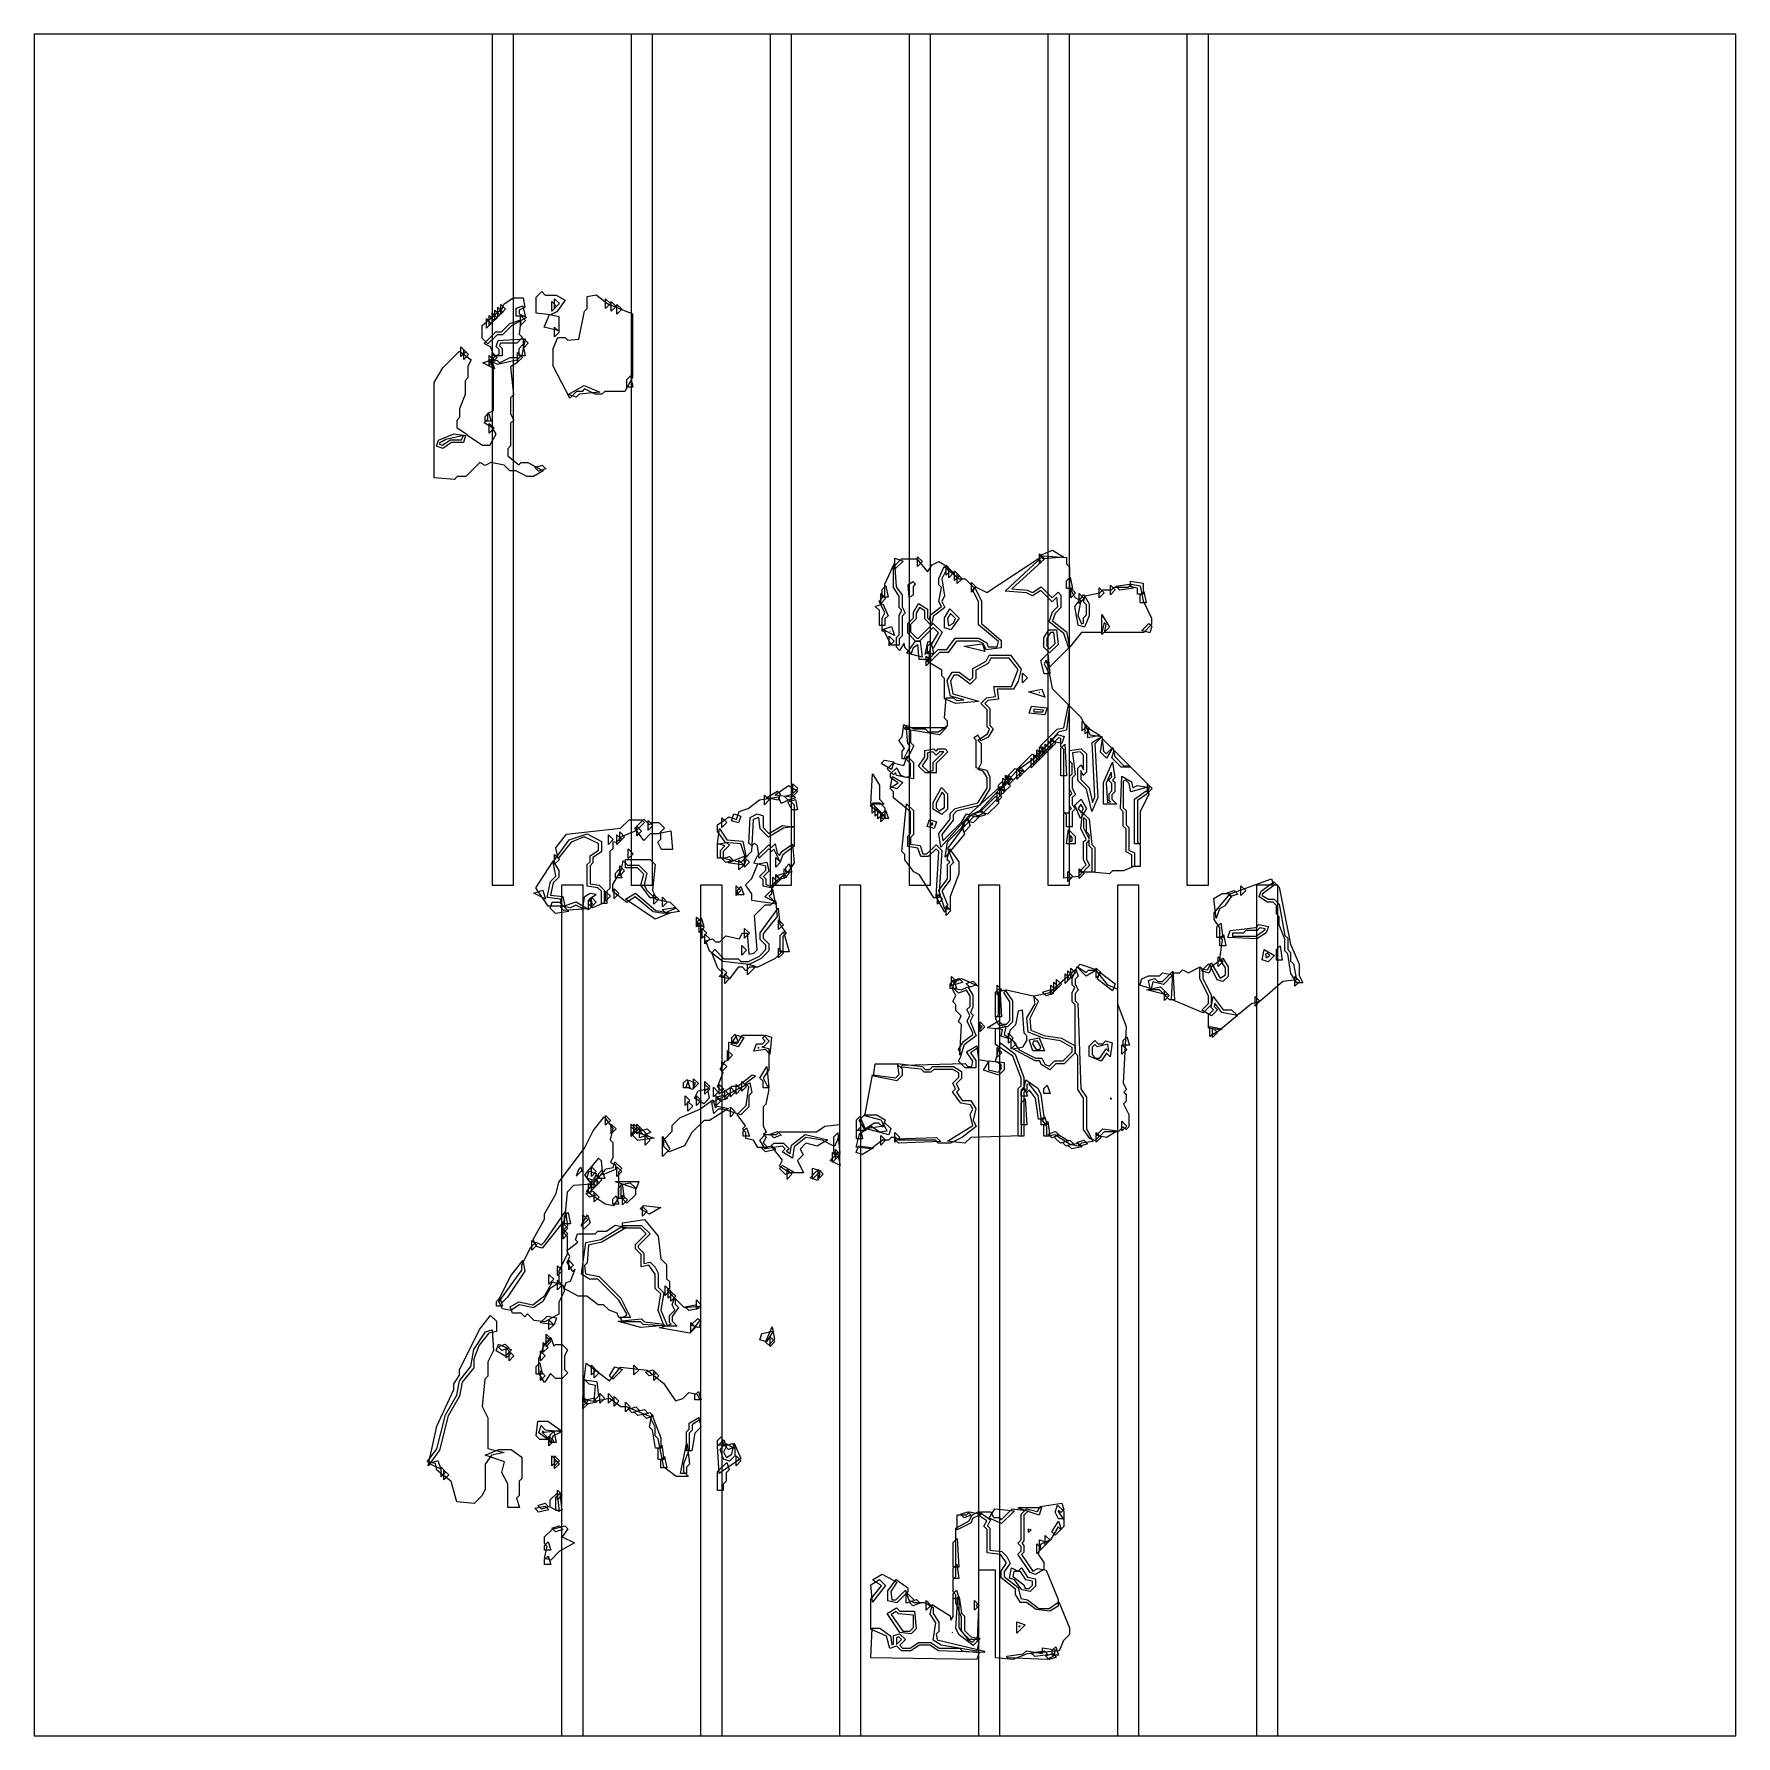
# Model space of a CAD drawing. Header units: millimetres. Extents: x 0 to 283, y 0 to 283.
import ezdxf

# ---------------------------------------------------------------- set-up
doc = ezdxf.new("R2010")
doc.units = ezdxf.units.MM
for name, color, linetype in [('CUT_OUTLINE', 5, 'Continuous'), ('CUT_SLOT', 1, 'Continuous'), ('ENG_D', 3, 'Continuous'), ('ENG_K', 2, 'Continuous'), ('ENG_L', 4, 'Continuous')]:
    doc.layers.add(name, color=color, linetype=linetype)

msp = doc.modelspace()

# ---------------------------------------------------------------- linework, layer by layer
at = {"layer": 'CUT_OUTLINE'}
msp.add_lwpolyline([(0, 0), (282.84, 0), (282.84, 282.84), (0, 282.84), (0, 0)], close=True, dxfattribs=at)
at = {"layer": 'CUT_SLOT'}
for points in [[(76.13, 141.42), (79.69, 141.42), (79.69, 282.84), (76.13, 282.84), (76.13, 141.42)], [(99.22, 141.42), (102.79, 141.42), (102.79, 282.84), (99.22, 282.84), (99.22, 141.42)], [(122.32, 141.42), (125.88, 141.42), (125.88, 282.84), (122.32, 282.84), (122.32, 141.42)], [(145.41, 141.42), (148.98, 141.42), (148.98, 282.84), (145.41, 282.84), (145.41, 141.42)], [(168.51, 141.42), (172.07, 141.42), (172.07, 282.84), (168.51, 282.84), (168.51, 141.42)], [(191.6, 141.42), (195.16, 141.42), (195.16, 282.84), (191.6, 282.84), (191.6, 141.42)], [(87.68, 0), (91.24, 0), (91.24, 141.42), (87.68, 141.42), (87.68, 0)], [(110.77, 0), (114.34, 0), (114.34, 141.42), (110.77, 141.42), (110.77, 0)], [(133.87, 0), (137.43, 0), (137.43, 141.42), (133.87, 141.42), (133.87, 0)], [(156.96, 0), (160.52, 0), (160.52, 141.42), (156.96, 141.42), (156.96, 0)], [(180.05, 0), (183.62, 0), (183.62, 141.42), (180.05, 141.42), (180.05, 0)], [(203.15, 0), (206.71, 0), (206.71, 141.42), (203.15, 141.42), (203.15, 0)]]:
    msp.add_lwpolyline(points, close=True, dxfattribs=at)
at = {"layer": 'ENG_D'}
for points in [[(80.61, 236.97), (80.61, 236.32), (81.82, 235.71), (79.34, 234.33), (77.88, 232.87), (76.94, 232.87), (75.42, 231.36), (74.48, 232.3), (74.48, 234.4), (77.81, 237.25), (78.06, 237.97), (79.6, 239), (81.27, 239), (81.58, 237.46), (80.61, 236.97)], [(86.84, 237.59), (86.03, 236.78), (86.03, 238.39), (86.84, 237.59)], [(86.5, 237.25), (86.5, 238.86), (87.31, 238.06), (86.5, 237.25)], [(95.79, 238.06), (94.99, 237.25), (94.99, 238.86), (95.79, 238.06)], [(95.93, 238.39), (96.74, 237.59), (95.93, 236.78), (95.93, 238.39)], [(96.87, 236.31), (96.87, 237.92), (97.68, 237.12), (96.87, 236.31)], [(75.66, 228.6), (77.31, 229.7), (77.31, 230.42), (76.8, 230.92), (77.14, 231.92), (81.61, 232.18), (81.06, 229.46), (80.26, 228.65), (77.05, 227.91), (75.66, 228.6)], [(86.5, 234.15), (87.31, 233.35), (86.5, 232.54), (86.5, 234.15)], [(70.95, 229.24), (70.95, 230.85), (71.75, 230.05), (70.95, 229.24)], [(71.42, 230.38), (72.22, 229.57), (71.42, 228.77), (71.42, 230.38)], [(76.05, 228.69), (76.54, 227.22), (74.57, 228.2), (76.05, 228.69)], [(88.75, 222.92), (91.44, 224.42), (94.05, 223.3), (90.62, 222.98), (90.1, 222.47), (88.75, 222.92)], [(99.14, 226.05), (99.52, 224.15), (98.52, 224.15), (98.52, 225.43), (99.14, 226.05)], [(75.53, 219.88), (75.99, 218.5), (74.95, 218.5), (74.95, 219.3), (75.53, 219.88)], [(76.47, 217.32), (75.66, 216.51), (75.66, 218.12), (76.47, 217.32)], [(71.73, 216.1), (71.35, 214.96), (69.37, 214.96), (67.92, 213.99), (66.88, 214.34), (67.22, 215.37), (69.74, 216.38), (71.73, 216.1)], [(85.05, 210.61), (83.85, 210.21), (83.24, 210.82), (84.45, 211.22), (85.05, 210.61)], [(143.07, 195.72), (144.45, 195.26), (143.07, 193.89), (143.07, 195.72)], [(146.84, 194.36), (146.84, 195.97), (147.65, 195.16), (146.84, 194.36)], [(172.95, 189.21), (173.98, 188.69), (173.49, 186.23), (174.08, 184.85), (174.42, 184.96), (174.42, 185.83), (174.89, 186.3), (174.89, 187.99), (174.39, 188.5), (174.71, 189.47), (177.13, 189.96), (177.62, 190.45), (179.04, 190.45), (179.51, 190.92), (181.86, 190.92), (182.36, 191.41), (183.81, 191.12), (184.31, 188.64), (185.73, 185.79), (185.73, 184.69), (184.42, 183.38), (177.9, 183.38), (178.17, 184.71), (177.85, 185.04), (177.43, 183.38), (174.06, 183.38), (171.98, 180.77), (171.15, 183.24), (168.72, 185.18), (169.26, 186.8), (170.17, 187.71), (170, 189.23), (169.23, 188.46), (167.32, 190.38), (165.95, 189.47), (164.93, 189.98), (161.37, 190.25), (167.73, 196.11), (171.59, 195.85), (171.59, 194.79), (172.06, 194.32), (172.06, 190.97), (172.95, 189.21)], [(141.56, 183.61), (140.95, 183.61), (140.95, 185.79), (141.39, 186.68), (140.43, 188.61), (141.42, 189.6), (141.42, 191.44), (143, 194.91), (143.3, 191), (144.25, 189.58), (144.25, 187.67), (144.77, 186.63), (144.25, 186.11), (144.25, 182.81), (143.78, 182.34), (143.78, 181.26), (142.45, 181.26), (141.37, 183.42), (141.56, 183.61)], [(153.76, 192.33), (154.72, 192.33), (156.46, 190.59), (157.45, 188.62), (157.45, 184.9), (160.75, 182.07), (160.75, 180.81), (158.25, 180.53), (157.74, 181.55), (156.92, 181.96), (153.32, 181.96), (151.91, 180.08), (150.48, 180.08), (148.66, 178.26), (148.97, 181.1), (150.32, 183.34), (149.44, 184.22), (147.18, 181.96), (146.51, 181.96), (145.19, 183.28), (145.19, 184.89), (146.14, 185.83), (146.14, 186.74), (147, 188.18), (148.49, 187.28), (148.49, 185.83), (148.82, 185.5), (148.99, 186.34), (150.79, 187.69), (150.37, 188.53), (150.83, 190.84), (150.38, 191.29), (150.38, 192.38), (151.23, 194.36), (153.76, 192.33)], [(174.52, 189.03), (173.71, 188.23), (173.71, 189.84), (174.52, 189.03)], [(151.8, 185.68), (151.98, 184.47), (152.79, 184.96), (153.16, 185.69), (152.31, 186.53), (151.8, 185.68)], [(142.23, 183.61), (142.26, 183.58), (142.27, 183.61), (142.23, 183.61)], [(147.59, 179.29), (145.04, 179.93), (146.49, 181.96), (147.29, 181.96), (147.59, 179.29)], [(154.62, 181.07), (154.62, 181.09), (157.61, 181.52), (158.04, 180.22), (154.62, 181.07)], [(168.76, 179.98), (167.82, 180.92), (167.82, 182.5), (168.63, 183.85), (169.92, 183.85), (170.19, 181.4), (168.76, 179.98)], [(153.33, 153.7), (152.74, 153.11), (152.74, 152.18), (150.86, 149.84), (151.02, 148.76), (154.15, 151.89), (154.7, 151.34), (151.82, 147.51), (152.78, 145.14), (152.26, 144.62), (152.26, 142.29), (150.88, 140.44), (151.81, 138.13), (151.38, 136.83), (149.9, 139.48), (150.37, 146.99), (149.91, 147.45), (148.59, 146.14), (147.38, 146.14), (146.9, 147.57), (145.19, 147.82), (145.19, 149.53), (145.66, 150), (145.66, 153.57), (142.84, 155.92), (142.84, 156.88), (142.23, 157.49), (143.59, 158.39), (142.36, 159.21), (142.36, 159.9), (143.37, 160.91), (143.95, 159.75), (144.75, 159.35), (145.66, 159.53), (145.66, 161.59), (144.67, 162.59), (145.61, 164.47), (145.2, 164.89), (144.92, 167.98), (146.19, 167.35), (148.12, 167.35), (148.59, 166.88), (150.3, 166.88), (151.79, 167.94), (151.79, 168.67), (151.31, 169.14), (151.57, 172.53), (152.83, 172.53), (153.3, 172.07), (154.52, 172.18), (152.3, 172.82), (151.78, 175.41), (152.6, 176.78), (153.76, 176.78), (155.54, 175.44), (156.03, 175.93), (156.03, 177.39), (158.21, 178.6), (158.72, 179.61), (162.28, 179.61), (164.07, 177.3), (163.56, 175.27), (162.77, 173.95), (160.08, 173.95), (160.31, 172.33), (158.5, 172.08), (158.02, 171.59), (158.86, 170.75), (158.86, 167.92), (159.4, 167.39), (158.56, 165.99), (157.34, 165.38), (156.88, 166.31), (156.18, 165.89), (156.51, 165.56), (156.51, 160.93), (158.32, 160.48), (158.86, 159.39), (158.86, 157.38), (157.13, 154.65), (153.33, 153.7)], [(148.26, 179.47), (149.06, 178.66), (148.26, 177.86), (148.26, 179.47)], [(168.48, 179.89), (168.79, 176.54), (167.87, 176.54), (167.32, 178.73), (168.48, 179.89)], [(164.28, 175.03), (164.28, 176.64), (165.09, 175.83), (164.28, 175.03)], [(165.25, 173.53), (167.51, 173.98), (167.96, 172.63), (165.25, 173.53)], [(165.77, 171.14), (168.37, 170.85), (167.98, 169.69), (165.38, 169.97), (165.77, 171.14)], [(167.31, 164.58), (170.06, 167.33), (171.16, 167.55), (171.92, 171.36), (173.9, 169.38), (175.51, 166.39), (177.51, 166.1), (176.31, 164.9), (176.78, 155.99), (175.77, 153.63), (174.91, 157.33), (173.48, 158.77), (173.48, 160.85), (174.01, 161.38), (174.42, 160.57), (174.42, 163.01), (173.86, 163.56), (172.56, 163.38), (173.02, 159.72), (172.53, 159.24), (172.53, 157.5), (173.06, 156.46), (172.53, 155.94), (172.53, 154.72), (173.1, 154.15), (172.53, 153.58), (172.53, 151.09), (171.59, 151.09), (171.59, 153.11), (171.12, 153.58), (171.12, 163.95), (170.65, 164.42), (170.65, 165.76), (170.24, 165.9), (167.72, 163.38), (167.31, 164.58)], [(167.11, 162.77), (167.11, 164.38), (167.92, 163.58), (167.11, 162.77)], [(178.24, 162.49), (177.23, 163.49), (177.55, 165.73), (179.19, 164.09), (178.24, 162.49)], [(142.91, 161.87), (142.49, 160.63), (140.81, 161.64), (141.34, 162.18), (142.91, 161.87)], [(147.62, 161.25), (148.57, 160.3), (149.44, 160.47), (149.44, 161.79), (151.22, 163.58), (150.48, 163.58), (149.91, 163.01), (149.36, 163.56), (148.49, 163.38), (148.49, 162.56), (147.62, 161.25)], [(164.58, 160.24), (163.38, 160.65), (165.87, 163.14), (167.08, 162.74), (164.58, 160.24)], [(167.45, 163.11), (166.64, 162.3), (166.64, 163.91), (167.45, 163.11)], [(179.13, 155.66), (179.94, 154.86), (177.72, 154.86), (177.72, 158.44), (179.25, 161.82), (179.62, 159.25), (179.23, 158.86), (179.61, 158.49), (179.61, 156.88), (179.13, 156.41), (179.13, 155.66)], [(179.1, 162.57), (179.5, 163.78), (182.3, 160.98), (180.69, 160.98), (179.1, 162.57)], [(160.28, 157.21), (160.28, 158.02), (160.85, 158.59), (161.31, 157.21), (160.28, 157.21)], [(160.98, 157.59), (160.98, 159.2), (161.79, 158.39), (160.98, 157.59)], [(162.26, 158.86), (161.46, 158.06), (161.46, 159.67), (162.26, 158.86)], [(163.04, 160.78), (164.25, 160.38), (162.7, 158.83), (161.49, 159.23), (163.04, 160.78)], [(181.02, 151.22), (181.02, 153.58), (180.54, 154.06), (180.8, 159.5), (182.41, 158.54), (182.6, 157.56), (183.34, 157.93), (185.34, 157.64), (184.99, 156.59), (183.38, 155.44), (183.38, 148.59), (183.85, 148.12), (183.85, 144.49), (182.43, 144.49), (182.43, 146.46), (181.49, 146.93), (181.49, 150.75), (181.02, 151.22)], [(116.76, 152.33), (117.19, 153.63), (118.68, 154.13), (120.58, 155.55), (123.64, 156.06), (124.13, 155.09), (124.4, 155.09), (125.44, 155.61), (126.34, 154.72), (126.34, 151.12), (124.53, 150.86), (122.06, 149.37), (120.69, 150.74), (120.48, 152.65), (119.49, 152.33), (119.26, 146.98), (118.22, 145.93), (117.44, 148.27), (114.89, 148.5), (113.61, 150.3), (113.61, 151.44), (115.45, 152.76), (116.76, 152.33)], [(125.38, 157.97), (126.95, 157.02), (125.95, 156.02), (123.11, 156.34), (125.38, 157.97)], [(150.9, 156.83), (149.91, 155.03), (149.91, 154.25), (150.41, 153.74), (151.32, 154.28), (151.32, 156.41), (150.9, 156.83)], [(156.52, 152.72), (155.34, 153.11), (160.29, 157.54), (160.75, 157.08), (160.75, 156.41), (157.59, 153.25), (156.52, 152.72)], [(172.96, 154.67), (174, 155.71), (174.93, 154.15), (173.91, 152.45), (172.96, 154.67)], [(140.58, 155.09), (141.42, 154.25), (141.42, 152.74), (138.94, 154.6), (139.44, 155.09), (140.58, 155.09)], [(154.62, 151.22), (154.09, 151.76), (154.99, 153.25), (156.24, 152.84), (154.62, 151.22)], [(174.84, 144.77), (174.42, 145.61), (174.42, 148.59), (174.84, 149.01), (173.94, 150.81), (174.24, 153.48), (175.35, 152.37), (175.82, 148.13), (176.31, 147.65), (176.31, 143.54), (173.61, 143.54), (174.84, 144.77)], [(92.4, 146.26), (93.81, 147.2), (93.81, 148.34), (91.45, 149.41), (89.24, 148.53), (87.08, 145.83), (86.72, 147.61), (88.5, 149.89), (97.47, 150.84), (98.9, 152.26), (100.98, 152.26), (101.45, 151.79), (100.07, 150.41), (97.71, 149.47), (96.72, 148.47), (96.17, 148.58), (96.17, 147.45), (95.7, 146.98), (95.7, 140.85), (95.22, 140.38), (95.22, 138.36), (94.28, 138.36), (94.28, 140.38), (93.7, 140.96), (91.92, 141.22), (91.92, 144.82), (92.4, 145.29), (92.4, 146.26)], [(100.17, 149.57), (100.17, 151.18), (100.98, 150.38), (100.17, 149.57)], [(102.86, 151.32), (102.06, 150.52), (102.06, 152.13), (102.86, 151.32)], [(149.37, 151.47), (149.29, 151.73), (149.03, 151.64), (149.11, 151.38), (149.37, 151.47)], [(171.56, 148.26), (171.9, 150.64), (173.01, 149.53), (173.01, 148.26), (171.56, 148.26)], [(115.1, 148.51), (115.59, 148.02), (114.55, 146.98), (114.55, 145.9), (113.61, 145.9), (113.61, 148.21), (115.1, 148.51)], [(119.63, 145.04), (120.25, 146.28), (122.09, 148.12), (122.57, 147.65), (123.18, 148.26), (123.49, 146.72), (123.91, 146.3), (124.27, 147), (126.06, 148.2), (126.34, 145.13), (125.33, 143.62), (123, 141.75), (122.72, 140.91), (121.15, 141.23), (121.15, 142.27), (120.58, 142.84), (121.62, 143.88), (121.62, 144.54), (119.63, 145.04)], [(86.27, 145.4), (87.21, 143.84), (87.21, 142.74), (86.25, 141.78), (85.84, 139.74), (87.88, 139.52), (88.2, 137.89), (85.43, 137.89), (83.39, 140.95), (86.27, 145.4)], [(87.31, 145.66), (86.5, 144.86), (86.5, 146.47), (87.31, 145.66)], [(97.59, 143.86), (97.91, 145.43), (98.62, 144.72), (100.51, 144.72), (101.85, 143.38), (101.37, 141.45), (101.78, 140.62), (103.35, 139.05), (105.71, 138.57), (106.71, 137.57), (104.68, 136.7), (102.9, 136.95), (99.92, 139.48), (98.51, 138.54), (96.17, 140.36), (96.17, 141.49), (97.59, 143.86)], [(114.96, 145.16), (114.35, 145.77), (115.56, 146.17), (116.17, 145.56), (114.96, 145.16)], [(118.36, 145.73), (118.01, 144.7), (115.34, 145.08), (117.9, 146.18), (118.36, 145.73)], [(172.63, 142.84), (171.83, 142.03), (171.83, 143.64), (172.63, 142.84)], [(173.71, 144.11), (174.52, 143.31), (173.71, 142.5), (173.71, 144.11)], [(195.61, 128.48), (197.13, 125.95), (197.99, 126.47), (197.99, 127.68), (197.04, 129.11), (197.5, 132.38), (197.05, 132.84), (197.05, 134.28), (196.1, 135.69), (196.1, 136.79), (198.79, 139.97), (205.68, 142.43), (206.05, 141.33), (204.12, 139.89), (204.12, 139.67), (205.13, 139.06), (206.1, 139.06), (206.93, 138.24), (207.87, 133.05), (208.36, 132.56), (208.36, 130.68), (208.83, 130.21), (208.83, 128.79), (209.29, 128.34), (209.82, 125.66), (207.52, 125.4), (203.77, 122.12), (202.35, 121.65), (199.94, 119.72), (197.38, 120.23), (196.23, 121.77), (196.12, 121.23), (196.67, 120.68), (195.67, 119.68), (194.07, 120.63), (195.16, 121.72), (195.16, 122.98), (193.75, 125.81), (193.75, 127.57), (195.03, 127.31), (195.61, 128.48)], [(88.06, 137.17), (87.48, 137.75), (90.07, 138.62), (91.97, 137.47), (88.06, 137.17)], [(92.96, 138.12), (92.16, 137.32), (92.16, 138.93), (92.96, 138.12)], [(92.63, 139.4), (93.44, 138.59), (92.63, 137.79), (92.63, 139.4)], [(116.91, 139.77), (116.91, 140.58), (117.48, 141.15), (117.94, 139.77), (116.91, 139.77)], [(122.71, 140.72), (123.13, 138.64), (121.46, 139.47), (122.71, 140.72)], [(110.88, 135.29), (110.07, 134.49), (110.07, 136.1), (110.88, 135.29)], [(112.62, 130.16), (113.14, 130.68), (114.65, 129.16), (117.01, 129.16), (117.48, 128.69), (118.74, 128.69), (120.54, 129.59), (121.62, 130.68), (121.62, 131.42), (120.68, 132.37), (120.68, 133.48), (123.68, 137.57), (123.97, 134.9), (124.99, 133.38), (124.45, 132.84), (124.45, 130.48), (123.18, 129.21), (120.26, 127.75), (118.89, 127.75), (118.32, 127.18), (117.75, 127.75), (117.03, 127.75), (115.59, 125.84), (113.84, 126.19), (114.45, 126.81), (113.64, 127.62), (112.62, 130.16)], [(151.56, 136.37), (151.56, 137.98), (152.36, 137.18), (151.56, 136.37)], [(110.54, 133.55), (110.54, 135.16), (111.35, 134.35), (110.54, 133.55)], [(111.82, 133.41), (111.02, 132.6), (111.02, 134.21), (111.82, 133.41)], [(118.09, 134.21), (118.89, 133.41), (118.09, 132.6), (118.09, 134.21)], [(204.59, 134), (204.59, 134.16), (203.72, 134.33), (203.27, 133.88), (201.39, 133.88), (200.92, 133.41), (199.17, 133.41), (199.17, 132.94), (203.1, 132.94), (204.59, 134)], [(117.62, 131.38), (118.42, 130.58), (117.62, 129.77), (117.62, 131.38)], [(163.58, 107.58), (164.05, 108.05), (164.05, 109.32), (162.68, 112.98), (159.81, 114.9), (159.81, 117.57), (161.52, 117.92), (161.25, 116.55), (162.57, 115.67), (163.74, 114.03), (166.46, 112.67), (167.49, 112.67), (168, 111.66), (168.72, 111.3), (169.61, 112.19), (171.02, 112.19), (172.53, 113.71), (172.53, 114.41), (170.57, 115.5), (167.76, 115.97), (165.24, 116.98), (164.98, 119.32), (166.39, 121.67), (166.13, 122.99), (168.65, 123.49), (173.12, 127.46), (173.51, 126.27), (173.01, 125.77), (173.01, 124.98), (173.53, 123.93), (173.01, 123.41), (173.01, 122.19), (173.47, 121.72), (173.95, 107.56), (174.89, 106.14), (174.89, 100.94), (175.96, 98.81), (174.06, 98.54), (173.55, 98.03), (172.21, 98.3), (169.66, 99.92), (168.29, 99.65), (168.29, 101.28), (167.36, 102.68), (166.89, 106.44), (165.38, 108.38), (164.99, 108.25), (164.99, 107.38), (164.52, 106.91), (164.52, 99.7), (163.58, 99.7), (163.58, 107.58)], [(173.38, 127.75), (173.88, 128.26), (176.63, 127.34), (174.85, 126.28), (173.38, 127.75)], [(177.35, 126.81), (176.54, 126), (176.54, 127.61), (177.35, 126.81)], [(196.81, 129.5), (197.62, 128.69), (196.81, 127.89), (196.81, 129.5)], [(205.39, 129.68), (205, 130.07), (204.63, 129.95), (204.76, 129.3), (205.39, 129.68)], [(153.3, 125.39), (152.5, 124.59), (152.5, 126.2), (153.3, 125.39)], [(156.98, 114.43), (155.65, 113.54), (156.51, 112.27), (156.51, 111.02), (154.76, 111.02), (153.63, 112.15), (154.12, 113.14), (153.64, 114.09), (154.44, 115.42), (156.03, 116.56), (156.03, 116.85), (155.06, 118.79), (155.54, 119.74), (155.04, 120.73), (155.56, 121.25), (155.56, 122.97), (154.99, 123.93), (153.61, 123.47), (152.7, 124.39), (153.01, 125.33), (154.14, 125.89), (156.98, 124.6), (156.98, 118.42), (157.55, 117.85), (156.98, 117.28), (156.98, 114.43)], [(160.04, 124.78), (160.85, 123.98), (160.04, 123.17), (160.04, 124.78)], [(179.25, 123.82), (176.74, 125.78), (177.13, 126.96), (179.65, 125.01), (179.25, 123.82)], [(186.27, 125.9), (186.77, 125.39), (187.52, 125.39), (189.24, 127.11), (189.52, 122.33), (188.7, 122.33), (187.05, 123.98), (185.54, 123.98), (185.23, 125.55), (186.27, 125.9)], [(209.54, 126.2), (210.34, 125.39), (209.54, 124.59), (209.54, 126.2)], [(161.77, 117.83), (160.35, 118.11), (159.76, 119.31), (160.28, 119.83), (160.28, 123.68), (161.31, 124.02), (162.63, 122.17), (162.63, 118.7), (161.77, 117.83)], [(116.8, 116.48), (117.97, 116.1), (117.01, 114.5), (115.85, 114.89), (116.8, 116.48)], [(121.05, 115.02), (121.52, 115.49), (121.05, 115.97), (121.56, 116.47), (122.58, 116.13), (122.27, 113.33), (121.54, 114.07), (119.63, 113.79), (120.04, 115.02), (121.05, 115.02)], [(167.94, 113.84), (166, 113.84), (165.39, 115.67), (167.02, 116), (167.94, 113.84)], [(181.02, 114.79), (181.02, 115.59), (181.59, 116.17), (182.05, 114.79), (181.02, 114.79)], [(195.4, 117.9), (197.46, 117.49), (195.4, 116.26), (195.4, 117.9)], [(116.06, 113.14), (115.26, 112.33), (115.26, 113.94), (116.06, 113.14)], [(160.04, 114.41), (160.85, 113.61), (160.04, 112.8), (160.04, 114.41)], [(178.13, 115.53), (179.16, 115.18), (178.83, 112.87), (178.23, 113.47), (177.34, 112.14), (175.36, 112.98), (175.36, 114.65), (176.31, 115.59), (176.87, 115.02), (177.62, 115.02), (178.13, 115.53)], [(180.78, 114.88), (181.59, 114.08), (180.78, 113.28), (180.78, 114.88)], [(115.12, 111.25), (114.32, 110.45), (114.32, 112.06), (115.12, 111.25)], [(122.12, 107.72), (121.15, 107.72), (121.15, 108.8), (120.62, 109.33), (121.79, 111.28), (122.12, 107.72)], [(139.34, 109.86), (143.22, 109.38), (143.76, 109.92), (143.5, 111.76), (147.66, 111.24), (148.12, 110.78), (148.87, 110.78), (149.34, 111.25), (152.8, 111.25), (154.15, 110.44), (154.15, 109.27), (153.26, 108.38), (153.73, 107.43), (153.28, 106.98), (154.27, 105.59), (155.7, 105.59), (156.52, 104.22), (156.05, 102.32), (156.57, 101.28), (154.28, 99.5), (152.32, 98.52), (150.28, 98.52), (149.81, 98.99), (143.68, 98.99), (143.21, 99.47), (142.46, 99.47), (141.99, 98.99), (141.03, 98.99), (139.13, 97.57), (136.65, 97.85), (137.21, 100.08), (139.06, 101.4), (140.53, 100.42), (141.76, 100.59), (140.79, 102.33), (138.09, 103.07), (139.34, 109.86)], [(161.22, 110.68), (160.34, 109.8), (157.8, 110.65), (158.74, 112.21), (161.22, 111.93), (161.22, 110.68)], [(108.36, 107.8), (108.75, 108.96), (109.9, 108.57), (109.51, 107.42), (108.36, 107.8)], [(111.49, 108.28), (112.29, 107.48), (111.49, 106.68), (111.49, 108.28)], [(118.79, 106.44), (118.79, 104.55), (117.44, 103.2), (114.51, 104.18), (113.71, 104.18), (112.99, 103.47), (112.64, 105.25), (118.96, 108.54), (119.29, 106.93), (118.79, 106.44)], [(113.84, 106.68), (113.84, 108.28), (114.65, 107.48), (113.84, 106.68)], [(110.07, 104.79), (110.07, 106.4), (110.88, 105.59), (110.07, 104.79)], [(95.79, 102.29), (94.99, 101.49), (94.99, 103.1), (95.79, 102.29)], [(138.24, 100.64), (136.71, 100.64), (136.71, 102.39), (137.26, 102.94), (138.24, 100.64)], [(181.59, 101.35), (180.78, 100.55), (180.78, 102.16), (181.59, 101.35)], [(100.04, 100.88), (99.23, 100.08), (99.23, 101.69), (100.04, 100.88)], [(99.87, 100.44), (103.08, 99.37), (100.33, 98.98), (99.37, 99.94), (99.87, 100.44)], [(100.17, 101.69), (100.98, 100.88), (100.17, 100.08), (100.17, 101.69)], [(102.5, 100.31), (101.29, 99.9), (100.68, 100.51), (101.89, 100.91), (102.5, 100.31)], [(104.42, 96.3), (104.42, 99.61), (105.66, 97.54), (104.42, 96.3)], [(117.85, 99.7), (117.85, 100.51), (118.43, 101.08), (118.89, 99.7), (117.85, 99.7)], [(126.05, 96.02), (124.31, 97.06), (124.82, 97.58), (124.37, 98.04), (121.5, 97.56), (120.62, 99.03), (121.52, 99.94), (123.41, 99.94), (123.88, 100.41), (130.04, 100.41), (131.44, 101.34), (133.88, 101.62), (133.88, 99.89), (133.05, 97.97), (130.98, 99), (128.29, 99.45), (126.32, 97.92), (126.05, 96.02)], [(178.23, 99.45), (176.53, 99.79), (177.64, 100.89), (180.06, 100.55), (178.23, 99.45)], [(177.35, 99.47), (176.54, 98.66), (176.54, 100.27), (177.35, 99.47)], [(133.51, 96.17), (132.7, 95.36), (132.7, 96.97), (133.51, 96.17)], [(133.17, 97.44), (133.98, 96.64), (133.17, 95.83), (133.17, 97.44)], [(97.11, 93.71), (97.11, 89.5), (96.28, 88.12), (94.9, 88.4), (91.81, 90.46), (95.1, 94.26), (96.22, 94.49), (96.53, 95.42), (97.68, 94.28), (97.11, 93.71)], [(92.63, 94.61), (93.44, 93.81), (92.63, 93), (92.63, 94.61)], [(124.86, 93.3), (123.88, 94.28), (124.41, 94.81), (126.19, 93.75), (124.86, 93.3)], [(129.4, 92.53), (129.4, 94.37), (130.78, 93.91), (129.4, 92.53)], [(131.15, 93.34), (130.34, 92.53), (130.34, 94.14), (131.15, 93.34)], [(99.94, 91.08), (99.94, 89.94), (98.52, 88.53), (97.58, 89.47), (97.58, 91.65), (99.07, 91.94), (99.94, 91.08)], [(101.12, 88.01), (101.92, 87.21), (101.12, 86.41), (101.12, 88.01)], [(88.62, 83.06), (88.62, 80.08), (87.21, 77.25), (87.21, 75.3), (85.74, 74.32), (84.56, 72.2), (83.02, 71.17), (80.66, 71.64), (79.25, 70.7), (77.86, 70.97), (77.27, 72.15), (81.08, 77.39), (81.08, 78.31), (82.54, 81.22), (83.39, 82.08), (84.33, 81.6), (84.91, 82.18), (88.3, 87.14), (88.64, 84.77), (87.78, 83.91), (88.62, 83.06)], [(97.42, 69.36), (98.52, 69.91), (98.52, 70.17), (97.16, 72.45), (93.71, 75.9), (92.33, 75.9), (90.96, 76.72), (91.71, 81.99), (94.19, 82.48), (97.98, 84.85), (100.98, 84.85), (102.39, 83.44), (100.41, 81.46), (100.41, 81.18), (101.35, 80.24), (101.35, 78.54), (102.37, 78.74), (103.2, 77.92), (103.71, 76.89), (103.71, 74.58), (104.67, 73.62), (104.19, 70.74), (105.25, 68.09), (101.25, 68.36), (100.78, 68.83), (97.95, 68.83), (97.42, 69.36)], [(92.02, 85.8), (91.22, 84.99), (91.22, 86.6), (92.02, 85.8)], [(88.86, 77.45), (88.86, 79.06), (89.66, 78.25), (88.86, 77.45)], [(87.78, 74.95), (86.97, 74.15), (86.97, 75.76), (87.78, 74.95)], [(104.89, 73.21), (104.89, 74.82), (105.69, 74.01), (104.89, 73.21)], [(105.36, 74.34), (106.16, 73.54), (105.36, 72.73), (105.36, 74.34)], [(106.64, 73.07), (105.83, 72.26), (105.83, 73.87), (106.64, 73.07)], [(105.59, 68.73), (105.59, 69.87), (106.49, 70.76), (106.05, 71.64), (106.43, 72.8), (108.04, 71.19), (110.78, 71.44), (110.78, 69.22), (108.99, 66.92), (103.93, 67.81), (105.87, 68.46), (105.59, 68.73)], [(84.12, 68.66), (85.25, 69.79), (86.81, 69.48), (86.43, 68.33), (84.12, 68.66)], [(122.09, 64.96), (121.58, 65.47), (122.65, 67.97), (123.06, 65.92), (122.09, 64.96)], [(75.42, 47.8), (78.15, 47.11), (76.03, 46.69), (74.95, 45.18), (74.95, 40.96), (74.44, 39.93), (73.16, 38.65), (70.29, 38.91), (69.33, 42.29), (66.96, 44.18), (66.74, 45.29), (65.35, 45.57), (66.96, 47.72), (68.37, 53.36), (70.25, 56.65), (70.73, 59.03), (72.61, 61.38), (73.08, 64.2), (75.04, 67.14), (76.11, 67.49), (76.37, 64.06), (75.42, 62.17), (75.42, 59.77), (74.94, 59.29), (74.49, 54.73), (75.42, 52.85), (75.42, 47.8)], [(79.37, 64.19), (78.29, 63.11), (76.79, 64.01), (77.17, 65.14), (79.37, 64.19)], [(84.62, 63.78), (84.62, 65.39), (85.42, 64.58), (84.62, 63.78)], [(85.89, 65.53), (85.09, 64.72), (85.09, 66.33), (85.89, 65.53)], [(84.95, 63.17), (84.15, 62.36), (84.15, 63.97), (84.95, 63.17)], [(83.44, 60.1), (83.44, 61.38), (84.05, 62), (84.43, 60.1), (83.44, 60.1)], [(84.15, 60.67), (84.95, 59.87), (84.15, 59.06), (84.15, 60.67)], [(109.37, 50.81), (108.89, 50.34), (108.89, 47.57), (107.95, 45.21), (107.95, 43.94), (108.76, 43.13), (106.69, 43.13), (104.67, 44.65), (103.73, 49.38), (103.24, 49.87), (103.24, 51.33), (102.36, 53.08), (98.48, 54.68), (97.5, 54.68), (95.64, 56.08), (93.07, 55.57), (93.32, 58.26), (92.28, 58.47), (91.44, 59.31), (91.74, 61.95), (95.65, 59.02), (97.48, 61.3), (101.92, 60.8), (104.59, 58.62), (106.63, 55.67), (107.82, 56.07), (108.82, 57.06), (110.23, 56.78), (110.78, 55.68), (110.78, 52.67), (109.37, 51.73), (109.37, 50.81)], [(93.58, 55.48), (91.85, 55.13), (91.21, 55.77), (92.94, 56.12), (93.58, 55.48)], [(91.22, 54.35), (91.22, 55.96), (92.02, 55.15), (91.22, 54.35)], [(83.87, 50.35), (84.28, 51.58), (84.96, 50.9), (87.79, 50.59), (86.22, 49.8), (85.92, 48.88), (83.87, 50.35)], [(115.1, 46.29), (115.99, 46.82), (116.35, 48.64), (117.44, 46.11), (113.87, 43.64), (113.6, 48.18), (114.65, 49.23), (115.04, 48.07), (114.58, 47.15), (115.1, 46.29)], [(116.03, 48.59), (116.64, 47.98), (115.43, 47.58), (114.82, 48.19), (116.03, 48.59)], [(86.03, 44.92), (86.03, 46.53), (86.84, 45.73), (86.03, 44.92)], [(86.5, 46.06), (87.31, 45.25), (86.5, 44.45), (86.5, 46.06)], [(87.39, 40.35), (87.71, 37.48), (86.74, 37.48), (86.74, 39.7), (87.39, 40.35)], [(83.83, 37.22), (83.2, 37.86), (84.93, 38.2), (85.57, 37.57), (83.83, 37.22)], [(153.44, 36.77), (154.99, 36.77), (155.49, 37.26), (157.46, 36.87), (155.99, 36.13), (155.76, 35.42), (153.44, 34.27), (153.44, 36.77)], [(166.55, 20.99), (164.92, 22.16), (163.92, 22.16), (163.11, 23.5), (163.11, 24.4), (160.75, 26.29), (160.75, 27.41), (161.64, 28.75), (160.62, 30.18), (158.39, 30.43), (158.39, 34.31), (157.87, 34.84), (158.32, 35.75), (156.84, 36.73), (157.35, 37.24), (159.01, 37.24), (159.48, 36.3), (160.38, 36.3), (160.75, 35.92), (162.55, 37.72), (165.27, 37.42), (164.52, 36.67), (164.52, 32.43), (164.15, 32.06), (164.52, 31.68), (164.52, 30.54), (164.12, 30.14), (166.01, 27.41), (166.84, 27.82), (168.23, 27.55), (170.18, 22.67), (170.18, 21.55), (168.82, 20.73), (166.55, 20.99)], [(167.03, 36.71), (163.58, 37.85), (163.6, 37.95), (167.44, 37.95), (167.03, 36.71)], [(171.12, 37.34), (171.12, 36.06), (170.27, 36.06), (169.69, 37.22), (170.07, 38.38), (171.12, 37.34)], [(86.67, 33.91), (86.07, 34.52), (87.27, 34.92), (87.88, 34.31), (86.67, 33.91)], [(169.17, 33.9), (170.24, 35.68), (170.68, 34.35), (169.71, 33.37), (169.17, 33.9)], [(84.85, 30.88), (84.85, 31.68), (85.43, 32.26), (85.89, 30.88), (84.85, 30.88)], [(166.64, 31.92), (167.45, 31.11), (166.64, 30.31), (166.64, 31.92)], [(167.11, 30.78), (167.11, 32.62), (168.49, 32.16), (167.11, 30.78)], [(168.86, 32.53), (168.06, 31.72), (168.06, 33.33), (168.86, 32.53)], [(84.85, 28.52), (84.85, 29.32), (85.43, 29.9), (85.89, 28.52), (84.85, 28.52)], [(152.74, 27.91), (153.37, 28.55), (153.71, 26.16), (152.74, 26.16), (152.74, 27.91)], [(143.31, 14.99), (143.31, 14.92), (142.2, 14.55), (141.69, 16.57), (139.06, 17.76), (139.06, 22.71), (140.84, 24.93), (139.33, 25.94), (140.95, 26.91), (143.41, 25.54), (142.37, 23.99), (142.57, 22.63), (143.21, 22.63), (144.82, 24.24), (145.39, 22.56), (146.19, 22.16), (148.09, 22.16), (149.44, 21.35), (149.44, 20.34), (150.38, 18.93), (150.38, 17.34), (149.93, 16.89), (150.11, 15.99), (157.93, 14.1), (157.89, 13.86), (150.3, 14.14), (148.89, 15.08), (147.15, 15.08), (145.74, 14.14), (144.15, 14.14), (143.31, 14.99)], [(164.69, 24.51), (165.37, 24.51), (165.93, 25.08), (165.93, 25.73), (164.85, 25.95), (163.92, 27.34), (162.83, 27.34), (162.66, 26.5), (164.48, 25.13), (164.69, 24.51)], [(153.77, 22.86), (152.74, 22.86), (152.74, 23.67), (153.31, 24.24), (153.77, 22.86)], [(155.68, 16.48), (157.22, 16.17), (156.05, 15.01), (153.73, 16.82), (153.2, 17.86), (153.51, 23.09), (153.75, 23.1), (154.14, 20.38), (154.62, 19.9), (154.62, 17.54), (155.68, 16.48)], [(142.47, 20.2), (144.37, 17.44), (145.57, 17.44), (146.14, 18.01), (146.14, 20.06), (143.67, 20.28), (143.27, 20.68), (142.47, 20.2)], [(156.27, 20.88), (156.27, 22.49), (157.08, 21.68), (156.27, 20.88)], [(164.72, 18.49), (163.34, 17.11), (163.34, 18.95), (164.72, 18.49)], [(143.31, 15.18), (144.15, 16.03), (143.71, 16.47), (143.31, 16.33), (143.31, 15.18)], [(161.7, 13.01), (161.69, 13.27), (164.41, 13.66), (164.91, 14.16), (167.58, 13.71), (167.58, 14.65), (169.78, 14.34), (169.43, 13.27), (168.34, 12.73), (161.7, 13.01)]]:
    msp.add_lwpolyline(points, close=True, dxfattribs=at)
at = {"layer": 'ENG_K'}
for points in [[(78.35, 237.12), (77.55, 236.31), (77.55, 237.92), (78.35, 237.12)], [(75.19, 233.95), (75.19, 235.56), (75.99, 234.76), (75.19, 233.95)], [(75.66, 234.43), (75.66, 236.04), (76.47, 235.23), (75.66, 234.43)], [(76.94, 235.7), (76.13, 234.9), (76.13, 236.51), (76.94, 235.7)], [(76.6, 236.98), (77.41, 236.17), (76.6, 235.37), (76.6, 236.98)], [(77.07, 235.84), (77.07, 237.45), (77.88, 236.65), (77.07, 235.84)], [(153.09, 182.43), (157.04, 182.43), (158.35, 181.65), (158.56, 181.02), (160.08, 181.02), (160.26, 181.87), (156.98, 184.68), (156.98, 188.51), (155.98, 190.49), (156.46, 190.97), (158.37, 190.01), (166.91, 195.7), (167.45, 195.15), (162.49, 190.64), (165.06, 190.44), (165.92, 190.01), (167.38, 190.99), (169.23, 189.13), (170.18, 190.07), (170.65, 189.6), (170.65, 187.52), (169.68, 186.55), (169.27, 185.34), (171.57, 183.51), (172.08, 180.94), (168.66, 177.52), (168.23, 178.81), (167.85, 178.18), (168.75, 176.38), (169.22, 174.06), (172.08, 171.2), (171.57, 167.15), (170.3, 166.9), (166.56, 162.69), (163.26, 160.34), (157.12, 153.72), (155.24, 152.78), (150.69, 147.72), (150.37, 149.97), (152.26, 152.35), (152.26, 153.3), (153.09, 154.13), (156.83, 155.06), (158.39, 157.52), (158.39, 159.27), (157.76, 160.32), (156.88, 160.61), (157.45, 161.75), (157.45, 164.89), (156.84, 165.5), (158.44, 166.57), (158.81, 167.3), (158.39, 167.72), (158.39, 170.55), (157.35, 171.59), (158.28, 172.52), (159.78, 172.73), (159.53, 174.42), (162.47, 174.42), (163.55, 177.21), (162.05, 179.13), (159.01, 179.13), (158.57, 178.26), (156.51, 177.11), (156.51, 175.74), (155.59, 174.82), (153.6, 176.31), (152.87, 176.31), (152.28, 175.32), (152.7, 173.19), (156.97, 171.97), (156.97, 171.93), (153.17, 171.59), (151.32, 172.38), (151.32, 175.74), (150.85, 176.21), (150.85, 177.11), (148.35, 178.62), (150.28, 180.55), (151.67, 180.55), (153.09, 182.43)], [(167.92, 195.63), (167.11, 194.83), (167.11, 196.44), (167.92, 195.63)], [(171.15, 195.93), (167.73, 195.62), (167.17, 196.18), (169.25, 197.08), (171.15, 195.93)], [(171.59, 191.96), (172.21, 192.58), (172.59, 190.68), (171.59, 190.68), (171.59, 191.96)], [(141.52, 189.03), (140.71, 188.23), (140.71, 189.84), (141.52, 189.03)], [(141.94, 189.27), (140.95, 189.27), (140.95, 190.55), (141.57, 191.16), (141.94, 189.27)], [(156.6, 190.92), (155.8, 190.11), (155.8, 191.72), (156.6, 190.92)], [(172.3, 189.17), (172.3, 190.78), (173.1, 189.98), (172.3, 189.17)], [(177.82, 189.98), (177.01, 189.17), (177.01, 190.78), (177.82, 189.98)], [(178.9, 189.64), (178.9, 191.25), (179.7, 190.45), (178.9, 189.64)], [(179.81, 191.09), (182.05, 191.4), (182.7, 190.75), (180.46, 190.43), (179.81, 191.09)], [(183.38, 189.74), (183.38, 190.73), (182.2, 190.96), (182.2, 191.9), (184.32, 191.59), (184.32, 189.74), (183.38, 189.74)], [(183.85, 189.6), (184.46, 190.22), (184.84, 188.33), (183.85, 188.33), (183.85, 189.6)], [(153.75, 185.76), (152.35, 183.8), (151.32, 184.15), (151.32, 185.8), (152.22, 187.29), (153.75, 185.76)], [(143, 182.91), (141.04, 183.89), (142.51, 184.38), (143, 182.91)], [(185.41, 183.31), (184.12, 183.74), (185.26, 184.89), (185.77, 184.38), (185.41, 183.31)], [(168.9, 183.38), (168.29, 182.37), (168.29, 181.12), (168.76, 180.65), (169.69, 181.58), (169.49, 183.38), (168.9, 183.38)], [(167.04, 173.41), (167.11, 173.34), (167.11, 173.43), (167.04, 173.41)], [(167.65, 170.18), (167.74, 170.45), (166.17, 170.62), (166.17, 170.18), (167.65, 170.18)], [(151.65, 167.58), (150.46, 166.39), (144.71, 167.3), (144.74, 167.58), (151.65, 167.58)], [(174.18, 167.02), (174.18, 168.62), (174.99, 167.82), (174.18, 167.02)], [(174.66, 168.15), (175.46, 167.35), (174.66, 166.54), (174.66, 168.15)], [(175.13, 165.88), (175.13, 167.53), (177.19, 166.29), (175.13, 165.88)], [(151.89, 163.58), (149.91, 161.59), (149.91, 160.04), (148.16, 160.04), (147.01, 161.19), (148.02, 162.71), (148.02, 163.77), (149.51, 164.07), (149.91, 163.67), (150.28, 164.05), (151.42, 164.05), (151.89, 163.58)], [(141.28, 154.86), (139.05, 154.86), (139.35, 159.87), (140.48, 157.99), (140.48, 155.66), (141.28, 154.86)], [(121.39, 156.37), (122.19, 155.56), (121.39, 154.76), (121.39, 156.37)], [(121.69, 155.92), (123.54, 157.04), (124.01, 156.57), (123.67, 155.53), (121.69, 155.92)], [(125.33, 155.53), (124.72, 156.14), (125.93, 156.54), (126.54, 155.93), (125.33, 155.53)], [(126.86, 153.91), (125.96, 153.91), (125.3, 155.23), (126.52, 155.64), (126.86, 153.91)], [(183.85, 153.62), (183.85, 148.26), (182.9, 148.26), (182.9, 155.68), (184.82, 157.05), (185.31, 156.55), (183.85, 153.62)], [(140.95, 152.5), (140.95, 153.3), (141.52, 153.88), (141.98, 152.5), (140.95, 152.5)], [(144.24, 146.99), (145.01, 154.9), (146.14, 153.78), (146.14, 149.81), (145.66, 149.34), (145.66, 148.23), (147.26, 148), (147.72, 146.61), (148.39, 146.61), (149.91, 148.12), (150.86, 147.17), (150.36, 139.3), (149.54, 139.3), (147.15, 143.13), (146.22, 143.59), (144.72, 145.59), (144.72, 146.51), (144.24, 146.99)], [(97.35, 148.63), (97.35, 150.24), (98.15, 149.44), (97.35, 148.63)], [(115.12, 151.79), (114.32, 150.99), (114.32, 152.6), (115.12, 151.79)], [(96.87, 149.77), (97.68, 148.96), (96.87, 148.16), (96.87, 149.77)], [(98.76, 147.41), (99.56, 146.61), (98.76, 145.8), (98.76, 147.41)], [(98.15, 143.78), (97.35, 142.97), (97.35, 144.58), (98.15, 143.78)], [(117.14, 143.92), (117.14, 145.53), (117.95, 144.72), (117.14, 143.92)], [(118.89, 145.19), (118.09, 144.39), (118.09, 146), (118.89, 145.19)], [(124.92, 144.35), (125.5, 144.92), (125.96, 143.54), (124.92, 143.54), (124.92, 144.35)], [(96.64, 143.4), (97.21, 143.98), (97.67, 142.6), (96.64, 142.6), (96.64, 143.4)], [(122.8, 142.7), (123.61, 141.89), (122.8, 141.09), (122.8, 142.7)], [(123.27, 141.56), (123.27, 143.17), (124.08, 142.36), (123.27, 141.56)], [(123.31, 142.94), (124.51, 143.34), (125.12, 142.73), (123.92, 142.33), (123.31, 142.94)], [(124.69, 142.5), (124.69, 144.11), (125.49, 143.31), (124.69, 142.5)], [(84.53, 140.54), (85.02, 139.07), (83.06, 140.05), (84.53, 140.54)], [(94.99, 140.34), (95.79, 139.54), (94.99, 138.73), (94.99, 140.34)], [(97.21, 140.01), (96.4, 139.2), (96.4, 140.81), (97.21, 140.01)], [(99.96, 140.06), (103.34, 137.17), (105.75, 136.82), (103.21, 135.73), (98.32, 139.08), (99.96, 140.06)], [(116.67, 139.67), (116.67, 141.28), (117.48, 140.48), (116.67, 139.67)], [(150.14, 138.26), (150.14, 139.87), (150.95, 139.06), (150.14, 138.26)], [(197.92, 137.94), (197, 137.48), (196.46, 135.85), (196.09, 139.19), (197.45, 140.01), (198.56, 140.01), (199, 139.57), (197.92, 137.94)], [(200.08, 139.9), (198.87, 139.5), (198.26, 140.11), (199.47, 140.51), (200.08, 139.9)], [(201.39, 140.48), (200.58, 139.67), (200.58, 141.28), (201.39, 140.48)], [(106.62, 137.66), (107.27, 137.01), (105.04, 136.69), (104.39, 137.35), (106.62, 137.66)], [(124.55, 134.82), (123.74, 134.02), (123.74, 135.63), (124.55, 134.82)], [(123.98, 133.03), (124.57, 133.63), (125.47, 130.34), (123.98, 130.34), (123.98, 133.03)], [(124.55, 130.11), (123.74, 129.3), (123.74, 130.91), (124.55, 130.11)], [(118.56, 128.31), (119.94, 127.85), (118.56, 126.47), (118.56, 128.31)], [(173.1, 126.81), (172.3, 126), (172.3, 127.61), (173.1, 126.81)], [(195.67, 127.81), (195.31, 126.75), (194.02, 127.18), (195.16, 128.32), (195.67, 127.81)], [(196.64, 125.67), (195.57, 127.83), (197.59, 129.27), (198.46, 127.82), (198.46, 126.24), (197.58, 125.36), (196.64, 125.67)], [(114.79, 125.06), (114.79, 126.67), (115.59, 125.87), (114.79, 125.06)], [(153.74, 125.9), (154.35, 125.29), (153.14, 124.89), (152.53, 125.5), (153.74, 125.9)], [(169.8, 123.98), (169, 123.17), (169, 124.78), (169.8, 123.98)], [(169.47, 125.26), (170.27, 124.45), (169.47, 123.65), (169.47, 125.26)], [(170.75, 124.92), (169.94, 124.12), (169.94, 125.73), (170.75, 124.92)], [(172.16, 125.87), (171.36, 125.06), (171.36, 126.67), (172.16, 125.87)], [(171.83, 125.53), (171.83, 127.14), (172.63, 126.34), (171.83, 125.53)], [(185.68, 124.14), (183.79, 124.77), (184.13, 125.8), (185.21, 126.34), (187.05, 126.34), (187.54, 126.83), (189.28, 126.48), (187.69, 124.9), (185.92, 125.34), (185.68, 124.14)], [(188.62, 123.07), (184.9, 124), (187.23, 124.47), (188.62, 123.07)], [(159.81, 119.5), (159.81, 123.61), (160.48, 124.28), (160.76, 119.5), (159.81, 119.5)], [(168.23, 123), (167.62, 123.61), (168.83, 124.01), (169.43, 123.4), (168.23, 123)], [(188.66, 123.04), (187.85, 122.23), (187.85, 123.84), (188.66, 123.04)], [(203.74, 122.09), (202.94, 121.29), (202.94, 122.9), (203.74, 122.09)], [(196.67, 116.91), (195.87, 116.1), (195.87, 117.71), (196.67, 116.91)], [(144.24, 111.15), (144.26, 111.46), (154.72, 111.73), (155.19, 111.25), (155.84, 111.25), (156.02, 112.14), (154.99, 113.68), (156.7, 114.71), (156.96, 112.4), (158.63, 112.16), (158.63, 110.73), (160.21, 110.33), (160.75, 110.88), (160.75, 111.58), (159.76, 112.07), (160.61, 115.19), (163.07, 113.28), (164.52, 109.41), (164.52, 107.85), (164.05, 107.38), (164.05, 99.71), (155.66, 99.47), (154.71, 98.51), (151.8, 98.84), (156, 101.46), (155.55, 103.27), (156.01, 104.18), (155.64, 104.91), (154.02, 105.14), (152.66, 107.03), (153.16, 107.53), (152.68, 108.47), (153.68, 109.46), (153.68, 110.18), (152.67, 110.78), (149.53, 110.78), (149.06, 110.31), (147.92, 110.31), (147.44, 110.79), (144.24, 111.15)], [(108.99, 107.72), (107.95, 107.72), (107.95, 108.52), (108.53, 109.1), (108.99, 107.72)], [(109.6, 107.62), (109.6, 109.23), (110.41, 108.42), (109.6, 107.62)], [(111.49, 108.76), (112.29, 107.95), (111.49, 107.15), (111.49, 108.76)], [(112.9, 107.81), (113.71, 107.01), (112.9, 106.2), (112.9, 107.81)], [(167.82, 106.77), (167.82, 107.58), (168.39, 108.15), (168.85, 106.77), (167.82, 106.77)], [(108.99, 105.59), (108.19, 104.79), (108.19, 106.4), (108.99, 105.59)], [(108.66, 103.85), (108.66, 105.46), (109.46, 104.65), (108.66, 103.85)], [(96.74, 100.88), (95.93, 100.08), (95.93, 101.69), (96.74, 100.88)], [(99.23, 99.6), (99.23, 101.21), (100.04, 100.41), (99.23, 99.6)], [(99.7, 101.69), (100.51, 100.88), (99.7, 100.08), (99.7, 101.69)], [(102.02, 99.83), (100.64, 99.38), (100.64, 101.21), (102.02, 99.83)], [(132.94, 99.56), (133.6, 100.22), (133.9, 96.87), (132.94, 96.87), (132.94, 99.56)], [(137.32, 101.12), (137.7, 99.23), (136.71, 99.23), (136.71, 100.51), (137.32, 101.12)], [(141.52, 98.99), (140.71, 98.19), (140.71, 99.8), (141.52, 98.99)], [(150, 99.47), (150.69, 98.78), (143.68, 98.52), (142.99, 99.21), (150, 99.47)], [(143.07, 98.66), (143.07, 100.27), (143.88, 99.47), (143.07, 98.66)], [(169.17, 99.43), (168.56, 100.04), (169.77, 100.44), (170.38, 99.83), (169.17, 99.43)], [(170.58, 98.49), (169.61, 99.47), (170.14, 100), (171.92, 98.93), (170.58, 98.49)], [(170.92, 98.63), (172.13, 99.03), (172.73, 98.42), (171.53, 98.02), (170.92, 98.63)], [(173.88, 98.02), (173.28, 98.63), (174.48, 99.03), (175.09, 98.42), (173.88, 98.02)], [(133.55, 96.88), (133.97, 94.8), (132.3, 95.63), (133.55, 96.88)], [(137.02, 98.08), (139.52, 97.72), (137.68, 96.62), (136.64, 96.96), (137.02, 98.08)], [(171.82, 98.2), (173.55, 98.54), (174.19, 97.91), (172.46, 97.56), (171.82, 98.2)], [(130.11, 93.91), (130.61, 93.4), (130.26, 92.33), (128.96, 92.76), (130.11, 93.91)], [(93.54, 89.94), (92.33, 89.53), (91.72, 90.14), (92.93, 90.54), (93.54, 89.94)], [(93.1, 88.76), (93.1, 90.37), (93.91, 89.57), (93.1, 88.76)], [(87.92, 83.58), (87.92, 85.19), (88.72, 84.38), (87.92, 83.58)], [(88.77, 86.98), (89.15, 85.09), (88.15, 85.09), (88.15, 86.36), (88.77, 86.98)], [(87.92, 82.63), (87.92, 84.24), (88.72, 83.44), (87.92, 82.63)], [(86.97, 76.51), (86.97, 78.12), (87.78, 77.31), (86.97, 76.51)], [(108.82, 70.69), (108.18, 71.33), (109.91, 71.67), (110.55, 71.04), (108.82, 70.69)], [(110.07, 72.46), (110.88, 71.65), (110.07, 70.85), (110.07, 72.46)], [(86.36, 68.35), (85.56, 67.55), (85.56, 69.16), (86.36, 68.35)], [(97.11, 68.9), (97.12, 68.96), (100.97, 69.31), (101.46, 68.81), (104.65, 68.46), (104.65, 68.22), (100.86, 67.88), (97.11, 68.9)], [(85.09, 65.19), (85.09, 66.8), (85.89, 66), (85.09, 65.19)], [(122.33, 64.72), (122.33, 66.33), (123.13, 65.53), (122.33, 64.72)], [(93.44, 60.81), (92.63, 60.01), (92.63, 61.62), (93.44, 60.81)], [(93.1, 61.14), (93.91, 60.34), (93.1, 59.54), (93.1, 61.14)], [(97.78, 60.91), (96.17, 59.3), (95.63, 59.83), (96.53, 61.33), (97.78, 60.91)], [(99.7, 61.62), (100.51, 60.81), (99.7, 60.01), (99.7, 61.62)], [(101.62, 60.44), (102.83, 60.85), (103.44, 60.24), (102.23, 59.83), (101.62, 60.44)], [(103.81, 59.87), (103, 59.06), (103, 60.67), (103.81, 59.87)], [(94.85, 56.1), (94.05, 55.29), (94.05, 56.9), (94.85, 56.1)], [(95.46, 56.9), (96.26, 56.1), (95.46, 55.29), (95.46, 56.9)], [(110.87, 55.86), (109.84, 55.86), (109.84, 56.67), (110.41, 57.24), (110.87, 55.86)], [(97.21, 55.63), (96.4, 54.82), (96.4, 56.43), (97.21, 55.63)], [(98.29, 53.88), (98.29, 55.49), (99.09, 54.68), (98.29, 53.88)], [(99.4, 53.71), (98.79, 54.31), (100, 54.72), (100.61, 54.11), (99.4, 53.71)], [(99.7, 53.88), (101.43, 54.23), (102.07, 53.6), (100.33, 53.25), (99.7, 53.88)], [(101.15, 53.37), (102.36, 53.77), (102.97, 53.17), (101.76, 52.76), (101.15, 53.37)], [(103.27, 47.85), (102.78, 50.8), (102.27, 51.31), (102.69, 53.4), (104.18, 49.54), (104.18, 47.85), (103.27, 47.85)], [(85.8, 50.07), (86.41, 50.68), (86.79, 48.79), (85.8, 48.79), (85.8, 50.07)], [(104.35, 48.35), (104.69, 45.96), (103.71, 45.96), (103.71, 47.71), (104.35, 48.35)], [(114.18, 49.7), (114.64, 48.32), (113.61, 48.32), (113.61, 49.12), (114.18, 49.7)], [(65.62, 45.3), (67.09, 45.79), (67.58, 44.32), (65.62, 45.3)], [(86.5, 44.92), (86.5, 46.53), (87.31, 45.73), (86.5, 44.92)], [(104.18, 45.82), (104.8, 46.44), (105.18, 44.55), (104.18, 44.55), (104.18, 45.82)], [(115.02, 42.33), (114.55, 41.86), (114.55, 40.78), (113.61, 40.78), (113.61, 43.94), (115.13, 45.46), (115.53, 44.25), (115.02, 43.74), (115.02, 42.33)], [(117.48, 45.73), (116.67, 44.92), (116.67, 46.53), (117.48, 45.73)], [(67.65, 44.65), (68.45, 43.84), (67.65, 43.04), (67.65, 44.65)], [(68.12, 44.17), (68.92, 43.37), (68.12, 42.56), (68.12, 44.17)], [(156.6, 21.68), (156.98, 21.31), (156.73, 16.03), (155.47, 16.03), (154.15, 17.34), (154.15, 19.75), (153.21, 22.11), (153.21, 23.47), (152.74, 23.94), (152.74, 26.02), (153.21, 26.5), (153.21, 34.55), (155.39, 35.76), (155.86, 36.71), (157, 37.28), (158.93, 35.9), (158.44, 34.93), (158.86, 34.51), (158.86, 30.85), (160.86, 30.63), (161.65, 29.84), (162.2, 28.74), (161.22, 27.27), (161.22, 26.51), (163.55, 24.65), (164.01, 22.83), (165.09, 22.61), (166.96, 21.21), (168.69, 21.21), (170.29, 22.28), (172.06, 17.96), (172.06, 16.87), (171.08, 15.89), (170.34, 14.16), (165.05, 13.67), (162.67, 12.72), (159.81, 12.98), (159.81, 27.58), (156.98, 27.58), (156.98, 22.06), (156.6, 21.68)], [(162.92, 37.43), (160.8, 35.31), (158.76, 36.19), (159.68, 37.72), (162.92, 37.43)], [(139.37, 22.26), (139.05, 25.11), (140.52, 25.99), (141.5, 25), (139.37, 22.26)], [(141.89, 22.43), (141.89, 24.12), (143.25, 26.02), (145.19, 24.63), (145.19, 23.94), (143.38, 22.14), (141.89, 22.43)], [(143.88, 20.74), (146.35, 20.74), (146.62, 17.82), (145.75, 16.96), (143.88, 17.22), (141.8, 20.35), (143.34, 21.27), (143.88, 20.74)], [(144.35, 14.61), (145.59, 14.61), (147.01, 15.56), (149.04, 15.56), (150.45, 14.61), (153.78, 14.61), (154.26, 14.13), (157.06, 13.88), (156.68, 12.73), (139.05, 12.97), (139.31, 17.91), (140.55, 17.91), (142.35, 16.63), (142.56, 15.16), (142.84, 15.25), (142.84, 16.67), (143.84, 17), (144.82, 16.03), (143.88, 15.08), (144.35, 14.61)], [(163.88, 18.32), (163.64, 18.24), (163.68, 18.11), (163.88, 18.32)], [(168.7, 12.69), (168.09, 13.3), (169.3, 13.7), (169.91, 13.1), (168.7, 12.69)]]:
    msp.add_lwpolyline(points, close=True, dxfattribs=at)
at = {"layer": 'ENG_L'}
for points in [[(81.6, 235.94), (80.14, 235.94), (80.14, 237.29), (81.26, 237.66), (81.6, 235.94)], [(84.38, 240.04), (84.95, 239.47), (86.8, 239.47), (88.26, 238.6), (86.9, 236.7), (85.84, 236.17), (83.44, 236.43), (83.44, 239.1), (84.38, 240.04)], [(99.47, 225.74), (98.19, 223.45), (94.85, 223.45), (94.38, 222.97), (93.28, 222.97), (91.5, 223.87), (91.08, 223.45), (90.14, 223.45), (89.04, 222.35), (86.27, 227.63), (86.27, 230.57), (87.05, 232.4), (88.25, 232.4), (88.71, 231.94), (90.55, 232.15), (91.47, 236.76), (91.92, 237.21), (91.92, 239.2), (93.4, 239.49), (95.34, 238.03), (99.47, 236.33), (99.47, 225.74)], [(81.18, 232.4), (80.24, 231.46), (77.48, 231.46), (77.34, 231.05), (77.78, 230.61), (77.78, 229.34), (76.43, 229.34), (75.94, 230.82), (74.79, 231.4), (76.74, 233.35), (77.68, 233.35), (79.07, 234.73), (80.89, 235.34), (80.62, 232.96), (81.18, 232.4)], [(81.65, 235.23), (80.85, 234.43), (80.85, 236.04), (81.65, 235.23)], [(85.65, 236.21), (87.21, 235.9), (87.21, 233.51), (84.76, 234.13), (85.65, 236.21)], [(81.32, 232.26), (82.12, 231.46), (81.32, 230.65), (81.32, 232.26)], [(70.24, 217.44), (72, 216.27), (71.92, 216.25), (74.55, 214.49), (75.76, 214.49), (76.8, 216.37), (76.2, 217.38), (74.81, 218.21), (75.42, 218.83), (75.42, 219.82), (76.37, 220.29), (76.37, 227.16), (75.8, 228.3), (76.9, 228.67), (77.36, 228.21), (79.14, 229.1), (80.37, 229.1), (80.37, 228.26), (79.21, 227.56), (79.68, 222.89), (79.2, 222.41), (79.2, 219.73), (79.72, 218.69), (79.2, 218.16), (79.2, 214.39), (78.72, 213.92), (78.72, 212.72), (80.59, 211.27), (80.98, 211.66), (82.09, 211.66), (84.62, 210.25), (83.03, 209.3), (81.97, 209.3), (80.08, 210.25), (79.1, 210.25), (78.14, 211.21), (75.93, 211.65), (74.95, 211.16), (74.06, 211.61), (71.75, 209.3), (70.34, 209.3), (69.86, 208.82), (66.47, 209.09), (66.47, 224.93), (67.93, 227.36), (70.69, 230.12), (72.66, 228.71), (72.12, 227.63), (72.12, 225.71), (71.65, 225.23), (71.65, 222.93), (70.71, 220.57), (70.71, 219.11), (70.24, 218.63), (70.24, 217.44)], [(75.66, 227.83), (75.66, 229.44), (76.47, 228.63), (75.66, 227.83)], [(76.94, 229.1), (76.13, 228.3), (76.13, 229.91), (76.94, 229.1)], [(80.37, 229.91), (81.18, 229.1), (80.37, 228.3), (80.37, 229.91)], [(81.6, 229.34), (80.61, 229.34), (80.61, 230.61), (81.23, 231.23), (81.6, 229.34)], [(71.38, 216.12), (68.44, 215.45), (67.41, 214.83), (67.41, 214.66), (67.85, 214.51), (69.23, 215.43), (71.04, 215.43), (71.38, 216.12)], [(148.05, 179.73), (148.6, 180.28), (149.06, 178.9), (147.1, 178.9), (146.88, 181.33), (146.1, 180.86), (145.77, 179.88), (144.74, 180.9), (144.6, 181.59), (143.82, 180.41), (143.31, 180.92), (143.31, 182.53), (143.78, 183), (143.78, 186.26), (144.2, 187.1), (143.78, 187.52), (143.78, 189.43), (142.84, 190.85), (142.84, 194.32), (144.15, 195.63), (146.72, 195.63), (148.48, 193.44), (149.27, 194.64), (150.39, 195.19), (151.86, 194.31), (150.86, 192.3), (151.33, 189.47), (150.88, 188.56), (151.38, 187.55), (149.41, 186.07), (149.11, 184.56), (149.44, 184.89), (150.91, 183.42), (149.42, 180.75), (148.84, 181.91), (148.46, 181.78), (148.05, 179.73)], [(152.36, 193.75), (151.56, 192.94), (151.56, 194.55), (152.36, 193.75)], [(152.03, 192.47), (152.03, 194.08), (152.83, 193.28), (152.03, 192.47)], [(152.97, 193.61), (153.78, 192.8), (152.97, 192), (152.97, 193.61)], [(154.25, 192.33), (153.44, 191.53), (153.44, 193.14), (154.25, 192.33)], [(145.21, 191.26), (145.39, 189.19), (146.14, 189.64), (146.14, 191.02), (146.51, 191.39), (146.1, 191.8), (145.21, 191.26)], [(173.5, 184.61), (172.99, 187.68), (174.44, 189.7), (175.36, 188.16), (175.36, 186.16), (174.55, 184.26), (173.5, 184.61)], [(141.42, 185.64), (141.42, 184.55), (140.48, 184.55), (140.48, 187.05), (139.81, 187.72), (141.08, 188.15), (141.94, 186.15), (141.42, 185.64)], [(149.1, 184.55), (148.02, 185.64), (148.02, 187.01), (147.16, 187.53), (146.61, 186.61), (146.61, 185.64), (145.66, 184.69), (145.66, 183.47), (146.7, 182.43), (146.98, 182.43), (149.1, 184.55)], [(177.48, 183.04), (177.48, 186.35), (178.72, 184.28), (177.48, 183.04)], [(142.13, 182.77), (142.93, 181.96), (142.13, 181.16), (142.13, 182.77)], [(149.11, 181.73), (149.49, 179.84), (148.49, 179.84), (148.49, 181.12), (149.11, 181.73)], [(144.25, 162.4), (144.25, 163.67), (144.65, 164.08), (143.71, 165.49), (144.26, 166.05), (144.55, 168.08), (145.66, 166.97), (145.66, 165.09), (146.19, 164.57), (145.1, 162.4), (144.25, 162.4)], [(167.58, 164.38), (168.39, 163.58), (167.58, 162.77), (167.58, 164.38)], [(168.06, 163.24), (168.06, 164.85), (168.86, 164.05), (168.06, 163.24)], [(169.33, 164.52), (168.53, 163.72), (168.53, 165.32), (169.33, 164.52)], [(170.81, 164.96), (168.99, 165.32), (170.11, 166.44), (171.18, 166.08), (170.81, 164.96)], [(169, 165.8), (169.8, 164.99), (169, 164.19), (169, 165.8)], [(171.33, 164.83), (171.6, 159.57), (170.65, 159.57), (170.65, 164.15), (171.33, 164.83)], [(172.04, 153.43), (172.07, 153.78), (172.44, 154.15), (172.06, 154.52), (172.06, 156.13), (172.48, 156.55), (172.06, 157.39), (172.06, 159.43), (172.53, 159.9), (172.53, 161.59), (172.06, 162.07), (172.06, 163.78), (174.03, 164.06), (174.89, 163.2), (174.89, 160.18), (174.36, 159.64), (173.95, 160.46), (173.95, 158.96), (175.34, 157.57), (175.9, 155.14), (176.3, 156.08), (175.83, 165.12), (177.44, 166.09), (177.71, 163.69), (178.19, 163.2), (179.28, 164.29), (179.59, 162.75), (181.12, 161.22), (182.06, 161.22), (185.48, 157.8), (182.25, 156.92), (181.98, 158.28), (181.43, 158.83), (181.02, 158.69), (181.02, 154.25), (181.49, 153.78), (181.49, 151.42), (181.96, 150.95), (181.96, 147.22), (182.9, 146.75), (182.9, 144.57), (181.07, 143.78), (179.23, 143.78), (178.75, 143.3), (175.83, 143.56), (175.83, 147.45), (175.36, 147.92), (175.36, 148.87), (174.89, 148.39), (174.89, 145.72), (175.41, 144.67), (173.59, 142.85), (171.12, 142.57), (171.12, 153.44), (172.04, 153.44), (172.04, 153.43)], [(143.36, 159.6), (143.2, 160.08), (142.84, 159.71), (141.8, 160.75), (142.76, 161.72), (144.57, 161.27), (145.09, 162.84), (146.14, 161.79), (146.14, 159.05), (143.36, 159.6)], [(165.7, 160.89), (165.7, 162.5), (166.5, 161.69), (165.7, 160.89)], [(166.97, 162.16), (166.17, 161.36), (166.17, 162.97), (166.97, 162.16)], [(166.64, 161.83), (166.64, 163.44), (167.45, 162.63), (166.64, 161.83)], [(167.92, 163.11), (167.11, 162.3), (167.11, 163.91), (167.92, 163.11)], [(144.39, 158.44), (143.37, 157.42), (142.33, 157.76), (142.67, 159.47), (144.39, 158.44)], [(160.69, 157.41), (161.75, 159.19), (162.2, 157.86), (161.22, 156.88), (160.69, 157.41)], [(162.73, 158.86), (161.93, 158.06), (161.93, 159.67), (162.73, 158.86)], [(163.34, 159), (163.34, 160.61), (164.15, 159.81), (163.34, 159)], [(163.81, 161.08), (164.62, 160.28), (163.81, 159.47), (163.81, 161.08)], [(179.13, 157.08), (179.13, 158.29), (178.56, 158.86), (179.12, 159.42), (179.01, 160.15), (178.19, 158.35), (178.41, 155.14), (178.89, 155.24), (178.66, 155.47), (178.66, 156.6), (179.13, 157.08)], [(126.1, 156.64), (126.1, 158.25), (126.91, 157.45), (126.1, 156.64)], [(150.89, 153.15), (149.44, 154.02), (149.44, 155.15), (150.8, 157.6), (151.79, 156.6), (151.79, 154.05), (150.89, 153.15)], [(159.81, 156.13), (160.28, 155.66), (160.28, 154.99), (158.46, 153.17), (157.25, 153.57), (159.81, 156.13)], [(160.85, 156.03), (160.04, 155.23), (160.04, 156.84), (160.85, 156.03)], [(160.51, 157.78), (161.32, 156.98), (160.51, 156.17), (160.51, 157.78)], [(185.03, 158.25), (185.83, 157.45), (185.03, 156.64), (185.03, 158.25)], [(116.29, 153.27), (117.44, 152.88), (117.06, 151.73), (115.9, 152.11), (116.29, 153.27)], [(118.79, 148.4), (119.04, 152.65), (120.19, 153.23), (121.15, 152.9), (121.15, 150.95), (122.13, 149.97), (124.4, 151.33), (126.34, 151.05), (126.34, 147.9), (124.42, 146.46), (124.02, 145.29), (122.97, 147.39), (122.57, 146.98), (122.09, 147.45), (120.51, 145.87), (120.22, 147.91), (119.74, 148.39), (119.27, 147.92), (118.79, 148.4)], [(139.3, 154.95), (140.1, 154.15), (139.3, 153.34), (139.3, 154.95)], [(139.77, 154.48), (140.58, 153.68), (139.77, 152.87), (139.77, 154.48)], [(140.24, 152.4), (140.24, 154.01), (141.05, 153.21), (140.24, 152.4)], [(140.71, 153.54), (141.52, 152.74), (140.71, 151.93), (140.71, 153.54)], [(154.89, 152.16), (155.97, 153.24), (157.18, 152.84), (156.1, 151.76), (154.89, 152.16)], [(157.51, 153.71), (158.12, 153.1), (156.91, 152.7), (156.31, 153.31), (157.51, 153.71)], [(174.02, 153.41), (174.39, 154.14), (173.95, 154.87), (173.52, 154.16), (174.02, 153.41)], [(94.75, 140.58), (94.75, 138.44), (92.81, 137.61), (92.3, 138.12), (92.77, 138.59), (92.26, 139.1), (93.4, 139.86), (92.44, 140), (91.43, 139.39), (91.17, 137.53), (90.04, 138.09), (89.13, 137.64), (87.72, 137.92), (87.48, 139.08), (85.28, 139.33), (85.81, 142.01), (86.72, 142.91), (86.25, 145.25), (88.95, 148.93), (91.95, 149.93), (94.28, 148.63), (94.28, 146.95), (92.87, 146.01), (92.87, 145.09), (92.4, 144.62), (92.4, 141.63), (93.92, 141.41), (94.75, 140.58)], [(102.29, 151.42), (102.67, 151.79), (103.81, 151.79), (104.75, 150.85), (103.81, 149.91), (102.39, 149.91), (101.32, 148.84), (99.87, 150.87), (101.35, 152.36), (102.29, 151.42)], [(106.09, 147.31), (104.27, 147.31), (103.66, 148.54), (104.18, 149.06), (104.18, 150.1), (105.81, 150.42), (106.09, 147.31)], [(117.45, 145.17), (114.08, 145.95), (114.08, 147.18), (114.82, 147.92), (113.58, 148.33), (113.93, 150.79), (115.16, 148.95), (117.81, 148.71), (118.34, 146.06), (117.45, 145.17)], [(149.97, 151.94), (149.58, 150.79), (148.43, 151.17), (148.81, 152.33), (149.97, 151.94)], [(151.81, 148.6), (154.25, 151.05), (154.65, 149.86), (151.44, 146.06), (151.81, 148.6)], [(154.62, 150.28), (154.09, 150.81), (155.15, 152.59), (155.6, 151.26), (154.62, 150.28)], [(175.36, 149.02), (175.36, 149.81), (174.89, 150.28), (174.89, 152.17), (174.42, 152.64), (174.42, 150.91), (175.36, 149.02)], [(95.46, 149.77), (96.26, 148.96), (95.46, 148.16), (95.46, 149.77)], [(152.17, 145.19), (151.77, 145.59), (152.14, 147.42), (153.68, 145.27), (153.68, 143.26), (152.26, 139.49), (152.26, 137.41), (151.39, 137.41), (150.35, 140.52), (151.79, 142.44), (151.79, 144.82), (152.17, 145.19)], [(172.23, 149.64), (172.1, 148.73), (172.53, 148.73), (172.53, 149.34), (172.23, 149.64)], [(98.29, 145.66), (102.39, 145.66), (103.25, 144.81), (102.77, 140.52), (103.38, 139.3), (102.41, 139.3), (100.86, 141.37), (101.33, 143.23), (100.31, 144.25), (98.29, 144.25), (98.29, 145.66)], [(122.57, 139.91), (122.19, 139.54), (123.47, 138.26), (119.27, 138.86), (119.27, 139.94), (118.25, 141.45), (119.3, 142.5), (120.27, 144.93), (121.81, 145.23), (122.11, 143.7), (121.25, 142.84), (121.62, 142.46), (121.62, 141.57), (122.57, 141.1), (122.57, 139.91)], [(123.27, 146), (124.08, 145.19), (123.27, 144.39), (123.27, 146)], [(206.95, 134.78), (206.95, 136.14), (206.48, 136.61), (206.48, 138.02), (205.91, 138.59), (205, 138.59), (203.6, 139.43), (203.92, 140.39), (206.03, 141.97), (206.93, 141.07), (208.82, 131.59), (210.25, 128.27), (210.25, 126.39), (210.86, 125.16), (209.88, 125.16), (208.84, 126.72), (208.37, 130), (207.89, 130.48), (207.89, 132.42), (206.95, 134.78)], [(103, 139.87), (103.81, 139.06), (103, 138.26), (103, 139.87)], [(104.42, 137.79), (104.42, 139.4), (105.22, 138.59), (104.42, 137.79)], [(117.71, 133.41), (118.54, 133.41), (118.78, 129.92), (119.62, 130.09), (120.2, 130.67), (119.73, 136.33), (121.52, 138.12), (122.47, 138.12), (123.22, 138.87), (123.52, 136.16), (121.15, 133.32), (121.15, 132.56), (122.09, 131.62), (122.09, 130.48), (120.82, 129.21), (118.84, 128.22), (114.46, 128.7), (112.23, 130.44), (111.66, 132.14), (112.73, 132.5), (113.23, 131.99), (113.98, 131.99), (114.95, 132.96), (117.25, 132.5), (117.71, 133.41)], [(86.1, 138.59), (87.31, 138.59), (88.89, 137.01), (86.66, 136.69), (85.76, 137.59), (86.1, 138.59)], [(110.31, 134.59), (110.31, 135.39), (110.88, 135.97), (111.34, 134.59), (110.31, 134.59)], [(111.49, 133.27), (112.29, 132.46), (111.49, 131.66), (111.49, 133.27)], [(197.21, 135.09), (197.55, 132.7), (196.58, 132.7), (196.58, 134.45), (197.21, 135.09)], [(197.05, 131.29), (197.05, 132.56), (197.66, 133.18), (198.04, 131.29), (197.05, 131.29)], [(203.57, 134.84), (205.13, 134.53), (204.79, 133.49), (203.24, 132.46), (198.38, 132.72), (198.76, 133.86), (203.07, 134.34), (203.57, 134.84)], [(205.12, 128.66), (204.08, 129.01), (204.42, 130.72), (206.15, 129.68), (205.12, 128.66)], [(207.11, 131.31), (207.45, 128.93), (206.48, 128.93), (206.48, 130.68), (207.11, 131.31)], [(114.32, 127.61), (115.12, 126.81), (114.32, 126), (114.32, 127.61)], [(173.37, 127.87), (174.86, 126.88), (175.26, 127.28), (176.42, 127.28), (178.34, 124.88), (180.08, 124.13), (180.08, 121.67), (181.49, 117.89), (181.02, 108.47), (181.54, 107.43), (181.12, 107.01), (181.49, 106.64), (181.49, 105.5), (181.07, 105.08), (181.96, 103.29), (181.96, 101.25), (181.49, 100.78), (181.02, 101.25), (180.17, 100.41), (177.82, 100.41), (176.37, 98.96), (175.45, 99.27), (174.42, 100.81), (174.42, 105.99), (173.48, 107.41), (173.48, 113.04), (173.01, 113.51), (173.01, 121.52), (172.53, 122), (172.53, 123.56), (172.95, 124.4), (172.53, 124.82), (172.53, 125.91), (173.37, 127.87)], [(194.22, 125.92), (195.63, 123.09), (195.63, 121.52), (194.27, 120.16), (189.02, 122.41), (189.28, 126.81), (190.35, 126.81), (190.87, 127.33), (191.86, 126.84), (193.79, 127.8), (194.22, 127.38), (194.22, 125.92)], [(153.3, 124.22), (152.26, 124.22), (152.26, 125.02), (152.84, 125.59), (153.3, 124.22)], [(154.01, 113.14), (153.85, 113.17), (154.14, 118.23), (153.63, 118.75), (154.1, 119.69), (153.21, 120.58), (153.21, 121.52), (152.68, 122.05), (153.18, 123.04), (152.54, 124.31), (154.12, 123.99), (155.18, 124.52), (156.03, 123.1), (156.03, 121.1), (155.61, 120.25), (156.09, 119.78), (155.59, 118.78), (156.56, 116.36), (154.59, 114.88), (154.01, 113.14)], [(156.71, 124.82), (155.5, 124.42), (154.89, 125.03), (156.1, 125.43), (156.71, 124.82)], [(166.93, 122.14), (165.47, 119.22), (165.68, 117.31), (167.88, 116.43), (170.73, 115.96), (173.01, 114.69), (173.01, 113.51), (171.22, 111.72), (169.8, 111.72), (168.8, 110.72), (167.39, 111.57), (167.18, 112.19), (166.35, 112.19), (162.65, 114.18), (164.37, 114.53), (164.99, 115.56), (164.99, 116.34), (164.53, 116.81), (164.3, 120.63), (163.54, 120.48), (163.09, 118.21), (162.14, 117.26), (161.87, 115.89), (160.71, 116.28), (160.94, 117.41), (158.38, 117.69), (160.31, 118.86), (160.85, 118.32), (161.59, 118.32), (162.16, 118.89), (162.16, 122.02), (161.15, 123.54), (161.62, 124), (166.05, 123.02), (166.93, 122.14)], [(195.61, 121.07), (195.98, 122.89), (197.64, 120.68), (199.03, 120.68), (199.99, 119.72), (197.12, 117.37), (195.16, 117.65), (195.16, 119.83), (196.01, 120.68), (195.61, 121.07)], [(120.94, 114.5), (122.09, 114.27), (122.09, 110.71), (121.19, 109.35), (122.11, 107.51), (121.6, 105.01), (121.15, 104.55), (121.15, 101.41), (121.67, 100.36), (121.25, 99.94), (121.67, 99.51), (121.2, 98.57), (121.96, 97.82), (120.31, 97.82), (119.59, 99.02), (118.32, 99.27), (118.32, 100.31), (117.75, 100.88), (118.25, 101.37), (116.83, 103.26), (118.34, 104.76), (118.78, 107.87), (118.2, 108.45), (119.88, 109.71), (119.33, 109.82), (116.99, 107.95), (116.04, 107.95), (114.52, 106.94), (113.57, 107.89), (114.51, 110.25), (114.02, 110.74), (114.87, 112.15), (115.49, 112.36), (115.49, 115.31), (116.8, 115.05), (117.72, 116.44), (121.25, 116.44), (122.19, 115.49), (121.27, 114.57), (120.94, 114.5)], [(117, 115.26), (115.97, 115.26), (115.97, 116.06), (116.54, 116.64), (117, 115.26)], [(158.02, 117.85), (157.21, 117.05), (157.21, 118.66), (158.02, 117.85)], [(161.93, 115.16), (161.93, 116.77), (162.73, 115.97), (161.93, 115.16)], [(120.43, 114.4), (120.28, 114.37), (120.31, 114.28), (120.43, 114.4)], [(163.2, 115.02), (162.4, 114.22), (162.4, 115.83), (163.2, 115.02)], [(166.54, 114.08), (167.18, 114.08), (167.33, 114.52), (166.74, 115.49), (166.1, 115.49), (165.96, 115.05), (166.54, 114.08)], [(177.12, 112.67), (178.15, 114.21), (178.64, 113.73), (178.47, 114.97), (176.7, 114.53), (176.31, 114.93), (175.83, 114.45), (175.83, 113.23), (176.4, 112.67), (177.12, 112.67)], [(144.25, 110.88), (144.25, 109.74), (143.38, 108.87), (139.51, 109.65), (139.8, 111.72), (143.4, 111.72), (144.25, 110.88)], [(112.21, 105.99), (111.29, 105.06), (109.76, 105.98), (110.39, 107.22), (111.91, 107.52), (112.21, 105.99)], [(115.73, 107.81), (116.53, 107.01), (115.73, 106.2), (115.73, 107.81)], [(116.67, 106.68), (116.67, 108.28), (117.48, 107.48), (116.67, 106.68)], [(118.42, 107.95), (117.62, 107.15), (117.62, 108.76), (118.42, 107.95)], [(164.62, 107.68), (165.08, 106.3), (164.05, 106.3), (164.05, 107.11), (164.62, 107.68)], [(166.83, 107.64), (167.34, 106.61), (167.85, 102.53), (166.91, 102.53), (166.42, 105.98), (165.43, 107.35), (164.99, 106.91), (164.5, 107.4), (164.83, 109.06), (166.83, 107.64)], [(112.26, 102.29), (111.35, 102.29), (109.32, 100.27), (108.12, 98.1), (105.54, 97.07), (104.65, 97.95), (104.65, 99.09), (106.07, 100.51), (106.07, 101.45), (107.35, 102.73), (110.66, 104.15), (112.79, 105.74), (113.24, 104.38), (113.53, 104.67), (115.41, 104.3), (112.26, 102.29)], [(113.37, 106.4), (114.18, 105.59), (113.37, 104.79), (113.37, 106.4)], [(113.41, 106.17), (114.61, 106.57), (115.22, 105.96), (114.02, 105.56), (113.41, 106.17)], [(114.79, 107.34), (115.59, 106.54), (114.79, 105.73), (114.79, 107.34)], [(165.01, 101.59), (164.05, 101.59), (164.05, 105.22), (164.72, 105.89), (165.01, 101.59)], [(178.83, 106), (179.03, 105.8), (179.07, 105.92), (178.83, 106)], [(91.5, 93.26), (92.59, 91.73), (89.67, 91.46), (88.61, 90.4), (88.14, 85.7), (84.46, 81.04), (83.51, 81.36), (82.94, 82.5), (84.85, 85.86), (84.85, 86.8), (86.75, 90.13), (87.23, 92.03), (91.49, 97.71), (92.9, 100.54), (94.76, 102.92), (96.19, 100.93), (95.72, 99.07), (96.17, 98.62), (96.17, 96.11), (95.78, 95.33), (96.64, 94.9), (96.64, 94.13), (94.55, 93.23), (94.29, 95.59), (93.83, 96.05), (91.5, 93.26)], [(115.73, 102.9), (115.73, 104.51), (116.53, 103.71), (115.73, 102.9)], [(141.05, 101.15), (140.38, 101.82), (139.61, 101.82), (138.05, 100.78), (137.12, 102.33), (138.02, 103.24), (140.07, 103.24), (141.47, 102.4), (141.05, 101.15)], [(142.05, 99.89), (138.14, 100.95), (140.84, 101.34), (141.42, 101.92), (142.4, 100.94), (142.05, 99.89)], [(167.92, 102.97), (168.38, 101.59), (167.35, 101.59), (167.35, 102.39), (167.92, 102.97)], [(168.46, 102.09), (168.8, 99.7), (167.82, 99.7), (167.82, 101.45), (168.46, 102.09)], [(102.39, 98.99), (101.59, 98.19), (101.59, 99.8), (102.39, 98.99)], [(122.97, 99.43), (122.36, 100.04), (123.57, 100.44), (124.18, 99.83), (122.97, 99.43)], [(125.68, 96.79), (125.88, 98.18), (128.17, 99.96), (131.91, 99.09), (130.15, 98.04), (128.29, 98.5), (127.33, 97.53), (127.8, 96.59), (126.86, 95.65), (127.9, 93.57), (125.56, 93.57), (123.91, 94.67), (124.41, 95.67), (122.49, 98.07), (122.94, 98.52), (124.55, 98.52), (125.49, 97.58), (125.07, 97.16), (125.68, 96.79)], [(123.28, 97.44), (121.54, 97.09), (120.91, 97.73), (122.64, 98.07), (123.28, 97.44)], [(90.11, 93.03), (91.01, 93.94), (91.15, 93.75), (90.88, 94.55), (90.48, 94.15), (90.11, 93.03)], [(91.86, 92.72), (92.25, 93.87), (93.4, 93.49), (93.02, 92.33), (91.86, 92.72)], [(94.84, 92.63), (93.81, 92.63), (93.81, 93.44), (94.38, 94.01), (94.84, 92.63)], [(96.87, 94.61), (97.68, 93.81), (96.87, 93), (96.87, 94.61)], [(125.96, 93.34), (125.16, 92.53), (125.16, 94.14), (125.96, 93.34)], [(92.16, 90.18), (92.16, 91.79), (92.96, 90.98), (92.16, 90.18)], [(93.44, 91.45), (92.63, 90.65), (92.63, 92.26), (93.44, 91.45)], [(93.1, 91.12), (93.1, 92.73), (93.91, 91.92), (93.1, 91.12)], [(94.38, 92.4), (93.57, 91.59), (93.57, 93.2), (94.38, 92.4)], [(96.65, 92.07), (96.66, 92.16), (100.5, 92.16), (100.09, 90.92), (96.65, 92.07)], [(97.75, 91.72), (98.09, 89.33), (97.11, 89.33), (97.11, 91.08), (97.75, 91.72)], [(96.17, 88.39), (96.17, 89.19), (96.74, 89.77), (97.2, 88.39), (96.17, 88.39)], [(98.62, 89.1), (97.82, 88.29), (97.82, 89.9), (98.62, 89.1)], [(101.27, 88.16), (104.19, 87.84), (102.29, 86.7), (100.74, 87.63), (101.27, 88.16)], [(88.44, 75.38), (89.15, 75.61), (89.94, 77.59), (89.52, 77.17), (88.59, 78.71), (89.07, 79.67), (88.56, 80.68), (90.39, 82.05), (90, 82.43), (90.34, 83.44), (93.24, 83.44), (93.71, 83.91), (95.15, 83.91), (96.59, 84.87), (98.46, 84.49), (94.37, 82.04), (92.15, 81.59), (91.92, 78.62), (91.47, 78.17), (91.66, 76.8), (93.93, 76.35), (97.54, 72.74), (99.14, 69.53), (97.18, 69.53), (96.92, 70.29), (95.57, 70.74), (94.65, 71.65), (93.73, 71.65), (91.85, 73.07), (90.45, 73.07), (88.1, 74.37), (88.44, 75.38)], [(92.43, 85.26), (91.45, 84.28), (90.92, 84.82), (91.99, 86.59), (92.43, 85.26)], [(106.87, 68.12), (104.73, 68.12), (103.7, 70.68), (104.16, 73.46), (103.24, 74.38), (103.24, 76.76), (102.19, 78.23), (100.88, 77.97), (100.88, 80.04), (99.94, 80.98), (99.94, 81.65), (101.73, 83.44), (100.78, 84.38), (97.82, 84.38), (97.82, 85.29), (101.45, 85.81), (103.7, 83.06), (104.17, 79.31), (105.12, 78.35), (105.12, 75.99), (105.59, 75.52), (105.59, 74.38), (105.22, 74.01), (106.54, 72.69), (106.54, 71.75), (107.08, 71.21), (106.07, 69.7), (106.07, 68.92), (106.87, 68.12)], [(82.73, 82.36), (83.54, 81.55), (82.73, 80.75), (82.73, 82.36)], [(81.21, 79.04), (81.57, 77.26), (78.67, 72.92), (77.78, 72.03), (77.26, 72.55), (79.23, 76.49), (81.21, 79.04)], [(86.36, 75.9), (85.56, 75.09), (85.56, 76.7), (86.36, 75.9)], [(81.55, 69.67), (80.98, 70.24), (79.5, 70.24), (79.15, 71.29), (80.57, 72.14), (82.91, 71.67), (84.91, 73.22), (86.16, 75.47), (87.87, 74.9), (88.17, 73.99), (87.21, 72.07), (87.21, 70.1), (84.9, 68.82), (83.09, 69.07), (82.02, 70.14), (81.55, 69.67)], [(77.87, 71.42), (76.84, 71.42), (76.84, 72.22), (77.41, 72.8), (77.87, 71.42)], [(75.56, 66.96), (73.98, 64.94), (73.07, 62.65), (73.07, 61.2), (71.17, 58.82), (70.7, 56.48), (68.81, 53.18), (67.39, 47.51), (65.52, 44.89), (66.95, 51.46), (69.77, 57.56), (69.77, 58.53), (70.71, 59.94), (70.71, 60.87), (74.05, 67.54), (75.87, 69.89), (76.84, 68.92), (76.84, 67.22), (75.56, 66.96)], [(109.13, 67.08), (109.13, 68.69), (109.93, 67.88), (109.13, 67.08)], [(110.81, 68.89), (110.46, 67.82), (109.17, 68.25), (110.31, 69.39), (110.81, 68.89)], [(78.93, 64.48), (77.72, 64.08), (77.11, 64.69), (78.32, 65.09), (78.93, 64.48)], [(87.78, 59.4), (86.64, 59.4), (85.83, 60.21), (84.84, 58.72), (83.91, 60.27), (83.91, 62.74), (84.89, 65.19), (85.9, 66.2), (86.37, 64.78), (86.64, 65.05), (87.78, 65.05), (88.68, 64.16), (88.15, 63.11), (88.15, 60.91), (88.72, 60.34), (87.78, 59.4)], [(120.97, 66.91), (122.81, 67.28), (121.73, 65.48), (120.62, 65.85), (120.97, 66.91)], [(78.49, 62.83), (78.49, 64.44), (79.29, 63.64), (78.49, 62.83)], [(78.96, 63.97), (79.76, 63.17), (78.96, 62.36), (78.96, 63.97)], [(93.55, 58.9), (93.82, 56.48), (92.94, 55.61), (91.45, 55.9), (91.45, 59.2), (93.55, 58.9)], [(92.02, 55.63), (91.22, 54.82), (91.22, 56.43), (92.02, 55.63)], [(84.77, 50.43), (84.48, 50.71), (84.42, 50.5), (85.66, 49.26), (84.05, 49.26), (83.43, 49.88), (83.7, 52.33), (85.4, 52.33), (87.61, 50.75), (84.77, 50.43)], [(109.33, 47.38), (108.42, 47.38), (108.42, 50.54), (108.89, 51.01), (108.89, 51.99), (110.47, 52.94), (110.8, 51.31), (109.82, 50.33), (109.33, 47.38)], [(85.56, 49.83), (86.36, 49.03), (85.56, 48.22), (85.56, 49.83)], [(108.42, 43.6), (107.43, 43.6), (108.42, 48.56), (108.53, 48.55), (108.91, 45.17), (108.42, 44.69), (108.42, 43.6)], [(114.99, 48.62), (116.44, 47.75), (116.44, 46.57), (115.56, 45.69), (114.6, 46.01), (114.05, 47.68), (114.99, 48.62)], [(78.72, 37.95), (78.72, 41.9), (77.77, 43.81), (78.21, 45.57), (75, 46.64), (77.26, 47.61), (79.27, 47.61), (81.08, 46.32), (81.08, 42.8), (80.61, 42.33), (80.61, 39.97), (80.17, 39.53), (80.7, 37.95), (78.72, 37.95)], [(85.8, 39.22), (86.92, 40.35), (87.26, 37.31), (85.8, 38.04), (85.8, 39.22)], [(86.97, 39.26), (86.97, 40.87), (87.78, 40.07), (86.97, 39.26)], [(83.71, 38.29), (84.92, 38.69), (85.52, 38.08), (84.32, 37.68), (83.71, 38.29)], [(155.76, 36.67), (154.56, 36.26), (153.95, 36.87), (155.16, 37.27), (155.76, 36.67)], [(171.15, 37.65), (170.65, 37.14), (170.28, 37.51), (170.2, 37.28), (171.12, 35.9), (171.12, 34.79), (170.65, 34.31), (170.22, 34.74), (168.93, 32.58), (167.31, 31.88), (166.9, 30.21), (167.82, 28.83), (167.82, 27.68), (166.43, 26.85), (165.55, 27.14), (163.51, 30.2), (164.05, 30.74), (164.05, 31.49), (163.48, 32.06), (164.05, 32.62), (164.05, 36.87), (164.92, 37.74), (166.75, 37.28), (167.19, 38.16), (170.81, 38.68), (171.15, 37.65)], [(88.22, 34.91), (88.69, 34.44), (87.79, 33.09), (89.84, 32.07), (87.35, 30.69), (85.86, 29.19), (84.81, 29.54), (85.3, 31.51), (84.85, 31.96), (84.85, 33.1), (86.15, 34.39), (88.22, 34.91)], [(165.23, 34.36), (165.23, 33.94), (165.37, 33.94), (165.69, 34.27), (165.23, 34.36)], [(152.74, 28.05), (152.74, 32.15), (153.41, 32.83), (153.69, 28.05), (152.74, 28.05)], [(162.96, 25.96), (162.13, 26.24), (162.46, 27.93), (163.53, 27.39), (164.09, 27.95), (165.13, 26.37), (166.41, 26.12), (166.41, 24.89), (165.54, 24.02), (164.15, 24.3), (162.96, 25.96)], [(144.96, 23.9), (146.34, 22.52), (144.96, 22.06), (144.96, 23.9)], [(147.28, 22.05), (146.07, 21.65), (145.46, 22.26), (146.67, 22.66), (147.28, 22.05)], [(149.27, 21.83), (152.24, 19.94), (152.38, 19.26), (152.74, 19.86), (152.74, 22.86), (153.68, 22.86), (153.68, 17.99), (155.25, 15.98), (155.99, 15.61), (156.51, 16.13), (157, 15.63), (156.69, 14.11), (150.77, 15.1), (149.41, 15.91), (149.89, 18.8), (148.95, 20.22), (149.27, 21.83)], [(148.26, 22.49), (149.06, 21.68), (148.26, 20.88), (148.26, 22.49)], [(152.63, 17.24), (152.6, 17.21), (152.64, 17.21), (152.63, 17.24)], [(165.67, 13.84), (167.9, 14.16), (168.56, 13.5), (166.32, 13.19), (165.67, 13.84)], [(169.23, 13.44), (169.23, 14.24), (169.81, 14.81), (170.27, 13.44), (169.23, 13.44)]]:
    msp.add_lwpolyline(points, close=True, dxfattribs=at)

doc.saveas('drawing.dxf')
